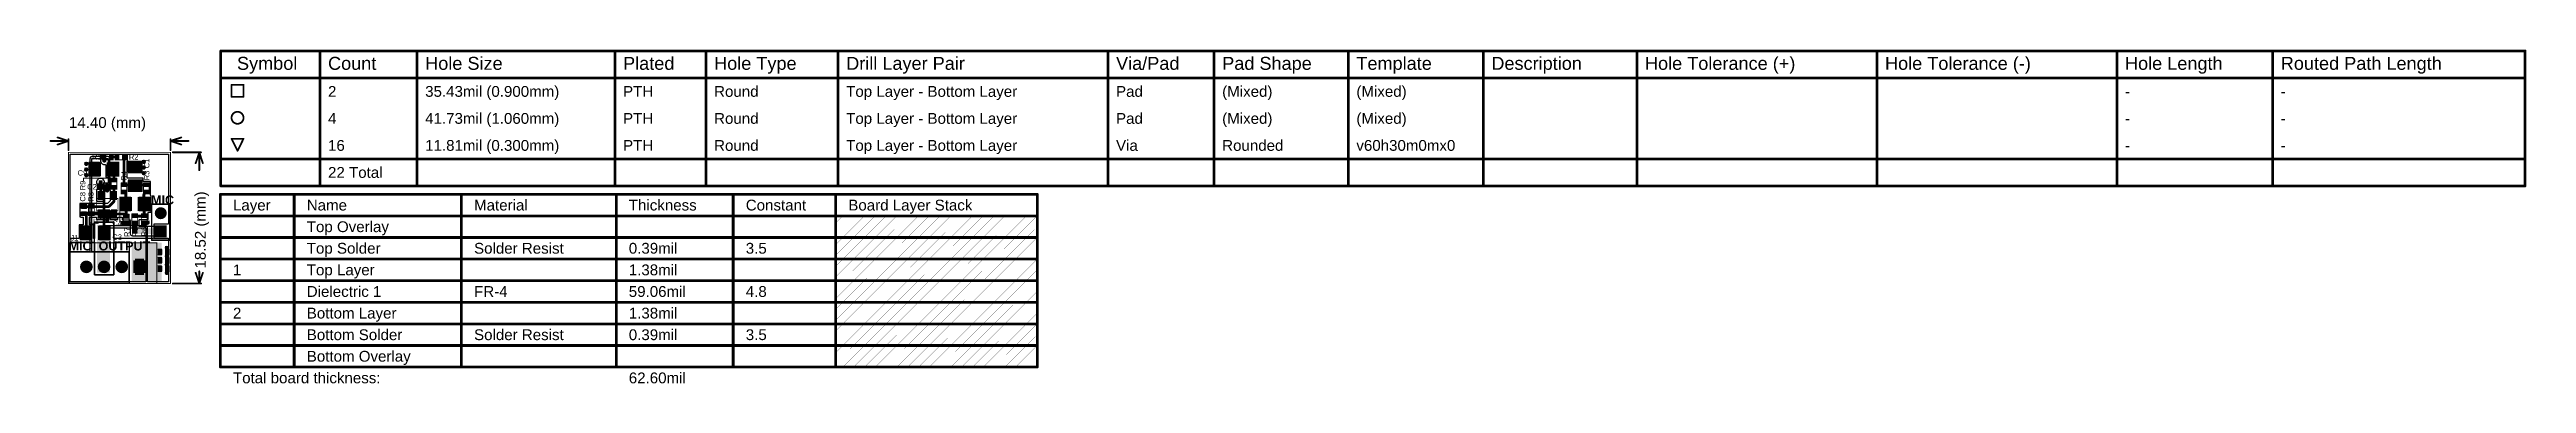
# Model space of a CAD drawing. Header units: inches. Extents: x -3 to 347, y -14 to 33.
import ezdxf

# ---------------------------------------------------------------- set-up
doc = ezdxf.new("R2010")
doc.units = ezdxf.units.IN
for name, color, linetype in [('Board_Outline', 216, 'Continuous'), ('Bottom Layer', 5, 'Continuous'), ('Bottom Solder', 6, 'Continuous'), ('Dimension', 6, 'Continuous'), ('Drill Drawing', 1, 'Continuous'), ('Fabrication_Layer', 76, 'Continuous'), ('Multi-Layer', 9, 'Continuous'), ('Pad Holes', 156, 'Continuous'), ('Top Layer', 1, 'Continuous'), ('Top Overlay', 2, 'Continuous'), ('Top Paste', 8, 'Continuous'), ('Top Solder', 216, 'Continuous'), ('Via Holes', 16, 'Continuous')]:
    doc.layers.add(name, color=color, linetype=linetype)
doc.styles.add('Arial', font='', dxfattribs={"height": 0.2})
doc.styles.add('Arial_Bold', font='', dxfattribs={"height": 0.2})
doc.styles.get('Arial').set_extended_font_data('Arial')
doc.styles.get('Arial_Bold').set_extended_font_data('Arial', bold=True)

msp = doc.modelspace()

# ---------------------------------------------------------------- texts
at = {"layer": 'Dimension', "style": 'Arial'}
msp.add_text('14.40 (mm)', height=1.524, dxfattribs=at).set_placement((0.07, 21.95))
msp.add_text('18.52 (mm)', height=1.524, rotation=90, dxfattribs=at).set_placement((19.38, 2.12))
at = {"layer": 'Drill Drawing', "style": 'Arial'}
for s, height, p in [('Symbol', 1.829, (23.79, 30.16)), ('Count', 1.829, (36.64, 30.16)), ('Hole Size', 1.829, (50.35, 30.16)), ('Plated', 1.829, (78.28, 30.16)), ('Hole Type', 1.829, (91.13, 30.16)), ('Drill Layer Pair', 1.8288, (109.77, 30.16)), ('Via/Pad', 1.829, (147.86, 30.16)), ('Pad Shape', 1.829, (162.84, 30.16)), ('Template', 1.829, (181.78, 30.16)), ('Description', 1.8288, (200.83, 30.16)), ('Hole Tolerance (+)', 1.8288, (222.51, 30.16)), ('Hole Tolerance (-)', 1.8288, (256.39, 30.16)), ('Hole Length', 1.8288, (290.26, 30.16)), ('Routed Path Length', 1.8288, (312.25, 30.16)), ('2', 1.52, (36.64, 26.35)), ('35.43mil (0.900mm)', 1.524, (50.35, 26.35)), ('PTH', 1.524, (78.28, 26.35)), ('Round', 1.524, (91.13, 26.35)), ('Top Layer - Bottom Layer', 1.524, (109.77, 26.35)), ('Pad', 1.524, (147.86, 26.35)), ('(Mixed)', 1.524, (162.84, 26.35)), ('(Mixed)', 1.524, (181.78, 26.35)), ('-', 1.52, (290.26, 26.35)), ('-', 1.52, (312.25, 26.35)), ('4', 1.52, (36.64, 22.54)), ('41.73mil (1.060mm)', 1.524, (50.35, 22.54)), ('PTH', 1.524, (78.28, 22.54)), ('Round', 1.524, (91.13, 22.54)), ('Top Layer - Bottom Layer', 1.524, (109.77, 22.54)), ('Pad', 1.524, (147.86, 22.54)), ('(Mixed)', 1.524, (162.84, 22.54)), ('(Mixed)', 1.524, (181.78, 22.54)), ('-', 1.52, (290.26, 22.54)), ('-', 1.52, (312.25, 22.54)), ('16', 1.524, (36.64, 18.73)), ('11.81mil (0.300mm)', 1.524, (50.35, 18.73)), ('PTH', 1.524, (78.28, 18.73)), ('Round', 1.524, (91.13, 18.73)), ('Top Layer - Bottom Layer', 1.524, (109.77, 18.73)), ('Via', 1.524, (147.86, 18.73)), ('Rounded', 1.524, (162.84, 18.73)), ('v60h30m0mx0', 1.524, (181.78, 18.73)), ('-', 1.52, (290.26, 18.73)), ('-', 1.52, (312.25, 18.73)), ('22 Total', 1.524, (36.64, 14.92))]:
    msp.add_text(s, height=height, dxfattribs=at).set_placement(p)
at = {"layer": 'Fabrication_Layer', "style": 'Arial'}
for s, height, p in [('Layer', 1.524, (23.22, 10.31)), ('Name', 1.524, (33.64, 10.31)), ('Material', 1.524, (57.25, 10.31)), ('Thickness', 1.524, (79.09, 10.31)), ('Constant', 1.524, (95.6, 10.31)), ('Board Layer Stack', 1.524, (110.07, 10.31)), ('Top Overlay', 1.524, (33.64, 7.26)), ('Top Solder', 1.524, (33.64, 4.22)), ('Solder Resist', 1.524, (57.25, 4.22)), ('0.39mil', 1.524, (79.09, 4.22)), ('3.5', 1.524, (95.6, 4.22)), ('1', 1.52, (23.22, 1.17)), ('Top Layer', 1.524, (33.64, 1.17)), ('1.38mil', 1.524, (79.09, 1.17)), ('2', 1.52, (23.22, -4.93)), ('Dielectric 1', 1.524, (33.64, -1.88)), ('Bottom Layer', 1.524, (33.64, -4.93)), ('FR-4', 1.524, (57.25, -1.88)), ('59.06mil', 1.524, (79.09, -1.88)), ('1.38mil', 1.524, (79.09, -4.93)), ('4.8', 1.524, (95.6, -1.88)), ('Bottom Solder', 1.524, (33.64, -7.98)), ('Solder Resist', 1.524, (57.25, -7.98)), ('0.39mil', 1.524, (79.09, -7.98)), ('3.5', 1.524, (95.6, -7.98)), ('Bottom Overlay', 1.524, (33.64, -11.02)), ('Total board thickness:', 1.524, (23.22, -14.07)), ('62.60mil', 1.524, (79.09, -14.07))]:
    msp.add_text(s, height=height, dxfattribs=at).set_placement(p)
at = {"layer": 'Top Overlay', "style": 'Arial'}
for s, p in [('R1', (3.35, 17.48)), ('R2', (8.53, 17.48)), ('C9', (1.3, 15.24)), ('C2', (2.64, 13.28)), ('U1', (2.97, 8.41)), ('C4', (6.2, 8.13)), ('J1', (0.28, 6.07)), ('C3', (6.2, 6.17))]:
    msp.add_text(s, height=0.762, dxfattribs=at).set_placement(p)
at = {"layer": 'Top Overlay'}
for s, height, rotation, style, p in [('C1', 0.762, 90, 'Arial', (11.43, 16.26)), ('R9', 0.762, 90, 'Arial', (2.39, 13.16)), ('R4', 0.762, 90, 'Arial', (8.23, 14.53)), ('R3', 0.762, 90, 'Arial', (11.43, 14.58)), ('C8', 0.762, 90, 'Arial', (2.39, 11.56)), ('R8', 0.762, 90, 'Arial', (3.56, 11.56)), ('MIC', 1.27, 360, 'Arial_Bold', (11.66, 11.16)), ('R7', 0.762, 90, 'Arial', (8.66, 6.58)), ('R5', 0.762, 90, 'Arial', (9.79, 6.62)), ('R6', 0.762, 90, 'Arial', (11.07, 6.66)), ('MIC_OUTPUT', 1.27, 360, 'Arial_Bold', (0.02, 4.67))]:
    msp.add_text(s, height=height, rotation=rotation, dxfattribs=dict(at, style=style)).set_placement(p)

# ---------------------------------------------------------------- hatches: boundary and pattern name
at = {"layer": 'Bottom Layer'}
h = msp.add_hatch(color=5, dxfattribs=at)
edge = h.paths.add_edge_path()
edge.add_arc((5.07, 17.36), 0.3, 0, 360)
h = msp.add_hatch(color=5, dxfattribs=at)
edge = h.paths.add_edge_path()
edge.add_arc((2.51, 16.89), 0.3, 0, 360)
h = msp.add_hatch(color=5, dxfattribs=at)
edge = h.paths.add_edge_path()
edge.add_arc((2.51, 16.09), 0.3, 0, 360)
h = msp.add_hatch(color=5, dxfattribs=at)
edge = h.paths.add_edge_path()
edge.add_arc((2.51, 15.29), 0.3, 0, 360)
h = msp.add_hatch(color=5, dxfattribs=at)
edge = h.paths.add_edge_path()
edge.add_arc((4.54, 14.29), 0.3, 0, 360)
h = msp.add_hatch(color=5, dxfattribs=at)
edge = h.paths.add_edge_path()
edge.add_arc((10.64, 17.17), 0.3, 0, 360)
h = msp.add_hatch(color=5, dxfattribs=at)
edge = h.paths.add_edge_path()
edge.add_arc((10.64, 16.37), 0.3, 0, 360)
h = msp.add_hatch(color=5, dxfattribs=at)
edge = h.paths.add_edge_path()
edge.add_arc((10.64, 15.57), 0.3, 0, 360)
h = msp.add_hatch(color=5, dxfattribs=at)
edge = h.paths.add_edge_path()
edge.add_arc((5.47, 13.14), 0.3, 0, 360)
h = msp.add_hatch(color=5, dxfattribs=at)
edge = h.paths.add_edge_path()
edge.add_arc((13.03, 9.93), 0.75, 0, 360)
h = msp.add_hatch(color=5, dxfattribs=at)
edge = h.paths.add_edge_path()
edge.add_arc((5.5, 9), 0.3, 0, 360)
h = msp.add_hatch(color=5, dxfattribs=at)
edge = h.paths.add_edge_path()
edge.add_arc((7.66, 8.52), 0.3, 0, 360)
h = msp.add_hatch(color=5, dxfattribs=at)
edge = h.paths.add_edge_path()
edge.add_arc((11.19, 8.6), 0.3, 0, 360)
for points in [[(12.28, 6.64), (12.28, 8.14), (13.78, 8.14), (13.78, 6.64)], [(10.83, 1.57), (9.24, 1.57), (9.24, 3.16), (10.83, 3.16)]]:
    msp.add_hatch(color=5, dxfattribs=at).paths.add_polyline_path(points)
h = msp.add_hatch(color=5, dxfattribs=at)
edge = h.paths.add_edge_path()
edge.add_arc((13.89, 5.03), 0.3, 0, 360)
h = msp.add_hatch(color=5, dxfattribs=at)
edge = h.paths.add_edge_path()
edge.add_arc((13.89, 3.85), 0.3, 0, 360)
h = msp.add_hatch(color=5, dxfattribs=at)
edge = h.paths.add_edge_path()
edge.add_arc((2.53, 2.36), 0.795, 0, 360)
h = msp.add_hatch(color=5, dxfattribs=at)
edge = h.paths.add_edge_path()
edge.add_arc((5.03, 2.36), 0.795, 0, 360)
h = msp.add_hatch(color=5, dxfattribs=at)
edge = h.paths.add_edge_path()
edge.add_arc((7.53, 2.36), 0.795, 0, 360)
h = msp.add_hatch(color=5, dxfattribs=at)
edge = h.paths.add_edge_path()
edge.add_arc((13.89, 2.67), 0.3, 0, 360)
h = msp.add_hatch(color=5, dxfattribs=at)
edge = h.paths.add_edge_path()
edge.add_arc((13.89, 1.5), 0.3, 0, 360)
at = {"layer": 'Bottom Solder'}
h = msp.add_hatch(color=6, dxfattribs=at)
edge = h.paths.add_edge_path()
edge.add_arc((13.03, 9.93), 0.852, 0, 360)
for points in [[(12.18, 6.54), (12.18, 8.24), (13.88, 8.24), (13.88, 6.54)], [(10.93, 1.47), (9.14, 1.47), (9.14, 3.26), (10.93, 3.26)]]:
    msp.add_hatch(color=6, dxfattribs=at).paths.add_polyline_path(points)
h = msp.add_hatch(color=6, dxfattribs=at)
edge = h.paths.add_edge_path()
edge.add_arc((2.53, 2.36), 0.897, 0, 360)
h = msp.add_hatch(color=6, dxfattribs=at)
edge = h.paths.add_edge_path()
edge.add_arc((5.03, 2.36), 0.897, 0, 360)
h = msp.add_hatch(color=6, dxfattribs=at)
edge = h.paths.add_edge_path()
edge.add_arc((7.53, 2.36), 0.897, 0, 360)
at = {"layer": 'Multi-Layer'}
h = msp.add_hatch(color=9, dxfattribs=at)
edge = h.paths.add_edge_path()
edge.add_arc((13.03, 9.93), 0.75, 0, 360)
for points in [[(12.28, 6.64), (12.28, 8.14), (13.78, 8.14), (13.78, 6.64)], [(10.83, 1.57), (9.24, 1.57), (9.24, 3.16), (10.83, 3.16)]]:
    msp.add_hatch(color=9, dxfattribs=at).paths.add_polyline_path(points)
h = msp.add_hatch(color=9, dxfattribs=at)
edge = h.paths.add_edge_path()
edge.add_arc((2.53, 2.36), 0.795, 0, 360)
h = msp.add_hatch(color=9, dxfattribs=at)
edge = h.paths.add_edge_path()
edge.add_arc((5.03, 2.36), 0.795, 0, 360)
h = msp.add_hatch(color=9, dxfattribs=at)
edge = h.paths.add_edge_path()
edge.add_arc((7.53, 2.36), 0.795, 0, 360)
at = {"layer": 'Pad Holes'}
h = msp.add_hatch(color=7, dxfattribs=at)
edge = h.paths.add_edge_path()
edge.add_arc((13.03, 9.93), 0.45, 0, 360)
h = msp.add_hatch(color=7, dxfattribs=at)
edge = h.paths.add_edge_path()
edge.add_arc((13.03, 7.39), 0.45, 0, 360)
h = msp.add_hatch(color=7, dxfattribs=at)
edge = h.paths.add_edge_path()
edge.add_arc((2.53, 2.36), 0.53, 0, 360)
h = msp.add_hatch(color=7, dxfattribs=at)
edge = h.paths.add_edge_path()
edge.add_arc((5.03, 2.36), 0.53, 0, 360)
h = msp.add_hatch(color=7, dxfattribs=at)
edge = h.paths.add_edge_path()
edge.add_arc((7.53, 2.36), 0.53, 0, 360)
h = msp.add_hatch(color=7, dxfattribs=at)
edge = h.paths.add_edge_path()
edge.add_arc((10.03, 2.36), 0.53, 0, 360)
at = {"layer": 'Top Layer'}
h = msp.add_hatch(color=1, dxfattribs=at)
edge = h.paths.add_edge_path()
edge.add_arc((5.07, 17.36), 0.3, 0, 360)
for points in [[(4.84, 17.54), (4.84, 18.17), (5.3, 18.17), (5.3, 17.54)], [(5.78, 17.54), (5.78, 18.17), (6.24, 18.17), (6.24, 17.54)], [(6.67, 17.54), (6.67, 18.17), (7.12, 18.17), (7.12, 17.54)], [(7.61, 17.54), (7.61, 18.17), (8.06, 18.17), (8.06, 17.54)], [(4.5, 15.24), (2.97, 15.24), (2.97, 17.02), (4.5, 17.02)], [(7.04, 15.24), (5.51, 15.24), (5.51, 17.02), (7.04, 17.02)], [(6.11, 14.78), (6.74, 14.78), (6.74, 14.33), (6.11, 14.33)], [(8.17, 13.67), (7.53, 13.67), (7.53, 14.12), (8.17, 14.12)], [(10.31, 17.17), (10.31, 15.65), (8.53, 15.65), (8.53, 17.17)], [(10.31, 14.63), (10.31, 13.11), (8.53, 13.11), (8.53, 14.63)], [(11.32, 13.67), (10.68, 13.67), (10.68, 14.12), (11.32, 14.12)], [(1.87, 11.06), (2.5, 11.06), (2.5, 10.6), (1.87, 10.6)], [(2.93, 11.06), (3.57, 11.06), (3.57, 10.6), (2.93, 10.6)], [(4.24, 11.88), (4.24, 12.98), (4.84, 12.98), (4.84, 11.88)], [(4.76, 13.98), (4.76, 13.35), (4.31, 13.35), (4.31, 13.98)], [(5.7, 13.98), (5.7, 13.35), (5.25, 13.35), (5.25, 13.98)], [(6.11, 13.84), (6.74, 13.84), (6.74, 13.39), (6.11, 13.39)], [(6.14, 11.88), (6.14, 12.98), (6.74, 12.98), (6.74, 11.88)], [(7.34, 12.12), (8.86, 12.12), (8.86, 10.34), (7.34, 10.34)], [(8.17, 12.73), (7.53, 12.73), (7.53, 13.18), (8.17, 13.18)], [(9.88, 12.12), (11.4, 12.12), (11.4, 10.34), (9.88, 10.34)], [(11.32, 12.73), (10.68, 12.73), (10.68, 13.18), (11.32, 13.18)], [(3.28, 6.27), (1.75, 6.27), (1.75, 8.05), (3.28, 8.05)], [(1.85, 9.63), (4.8, 9.63), (4.8, 10.13), (1.85, 10.13)], [(1.87, 10.12), (2.5, 10.12), (2.5, 9.66), (1.87, 9.66)], [(2.93, 10.12), (3.57, 10.12), (3.57, 9.66), (2.93, 9.66)], [(4.04, 1.52), (5.89, 1.52), (5.89, 8.25), (4.04, 8.25)], [(4.24, 9.28), (4.24, 10.38), (4.84, 10.38), (4.84, 9.28)], [(5.82, 6.27), (4.29, 6.27), (4.29, 8.05), (5.82, 8.05)], [(5.19, 9.28), (5.19, 10.38), (5.79, 10.38), (5.79, 9.28)], [(6.14, 9.28), (6.14, 10.38), (6.74, 10.38), (6.74, 9.28)], [(8.47, 9.23), (7.84, 9.23), (7.84, 9.69), (8.47, 9.69)], [(8.47, 8.29), (7.84, 8.29), (7.84, 8.75), (8.47, 8.75)], [(8.99, 7.04), (9.73, 7.04), (9.73, 8.81), (8.99, 8.81)], [(9.02, 7.01), (13.77, 7.01), (13.77, 7.8), (9.02, 7.8)], [(9.68, 9.28), (9.04, 9.28), (9.04, 9.74), (9.68, 9.74)], [(9.68, 8.34), (9.04, 8.34), (9.04, 8.8), (9.68, 8.8)], [(11.01, 9.31), (10.38, 9.31), (10.38, 9.77), (11.01, 9.77)], [(11.01, 8.37), (10.38, 8.37), (10.38, 8.83), (11.01, 8.83)], [(12.28, 6.64), (12.28, 8.14), (13.78, 8.14), (13.78, 6.64)], [(12.34, 6.63), (13.77, 6.63), (13.77, 8.08), (12.34, 8.08)], [(8.92, 0.28), (13.18, 0.28), (13.18, 5.79), (8.92, 5.79)], [(13.18, 4.76), (13.18, 4.13), (12.73, 4.13), (12.73, 4.76)], [(13.18, 3.58), (13.18, 2.95), (12.73, 2.95), (12.73, 3.58)], [(14.12, 4.76), (14.12, 4.13), (13.67, 4.13), (13.67, 4.76)], [(14.12, 3.58), (14.12, 2.95), (13.67, 2.95), (13.67, 3.58)], [(10.83, 1.57), (9.24, 1.57), (9.24, 3.16), (10.83, 3.16)], [(13.18, 2.4), (13.18, 1.77), (12.73, 1.77), (12.73, 2.4)], [(14.12, 2.4), (14.12, 1.77), (13.67, 1.77), (13.67, 2.4)]]:
    msp.add_hatch(color=1, dxfattribs=at).paths.add_polyline_path(points)
h = msp.add_hatch(color=1, dxfattribs=at)
edge = h.paths.add_edge_path()
edge.add_arc((2.51, 16.89), 0.3, 0, 360)
h = msp.add_hatch(color=1, dxfattribs=at)
edge = h.paths.add_edge_path()
edge.add_arc((2.51, 16.09), 0.3, 0, 360)
h = msp.add_hatch(color=1, dxfattribs=at)
edge = h.paths.add_edge_path()
edge.add_arc((2.51, 15.29), 0.3, 0, 360)
h = msp.add_hatch(color=1, dxfattribs=at)
edge = h.paths.add_edge_path()
edge.add_arc((4.54, 14.29), 0.3, 0, 360)
h = msp.add_hatch(color=1, dxfattribs=at)
edge = h.paths.add_edge_path()
edge.add_arc((10.64, 17.17), 0.3, 0, 360)
h = msp.add_hatch(color=1, dxfattribs=at)
edge = h.paths.add_edge_path()
edge.add_arc((10.64, 16.37), 0.3, 0, 360)
h = msp.add_hatch(color=1, dxfattribs=at)
edge = h.paths.add_edge_path()
edge.add_arc((10.64, 15.57), 0.3, 0, 360)
h = msp.add_hatch(color=1, dxfattribs=at)
edge = h.paths.add_edge_path()
edge.add_arc((5.47, 13.14), 0.3, 0, 360)
h = msp.add_hatch(color=1, dxfattribs=at)
edge = h.paths.add_edge_path()
edge.add_arc((13.03, 9.93), 0.75, 0, 360)
h = msp.add_hatch(color=1, dxfattribs=at)
edge = h.paths.add_edge_path()
edge.add_arc((5.5, 9), 0.3, 0, 360)
h = msp.add_hatch(color=1, dxfattribs=at)
edge = h.paths.add_edge_path()
edge.add_arc((7.66, 8.52), 0.3, 0, 360)
h = msp.add_hatch(color=1, dxfattribs=at)
edge = h.paths.add_edge_path()
edge.add_arc((11.19, 8.6), 0.3, 0, 360)
h = msp.add_hatch(color=1, dxfattribs=at)
edge = h.paths.add_edge_path()
edge.add_arc((13.89, 5.03), 0.3, 0, 360)
h = msp.add_hatch(color=1, dxfattribs=at)
edge = h.paths.add_edge_path()
edge.add_arc((13.89, 3.85), 0.3, 0, 360)
h = msp.add_hatch(color=1, dxfattribs=at)
edge = h.paths.add_edge_path()
edge.add_arc((2.53, 2.36), 0.795, 0, 360)
h = msp.add_hatch(color=1, dxfattribs=at)
edge = h.paths.add_edge_path()
edge.add_arc((5.03, 2.36), 0.795, 0, 360)
h = msp.add_hatch(color=1, dxfattribs=at)
edge = h.paths.add_edge_path()
edge.add_arc((7.53, 2.36), 0.795, 0, 360)
h = msp.add_hatch(color=1, dxfattribs=at)
edge = h.paths.add_edge_path()
edge.add_arc((13.89, 2.67), 0.3, 0, 360)
h = msp.add_hatch(color=1, dxfattribs=at)
edge = h.paths.add_edge_path()
edge.add_arc((13.89, 1.5), 0.3, 0, 360)
at = {"layer": 'Top Overlay'}
for points in [[(10.67, 3.53), (9.4, 3.53), (9.4, 3.25), (10.67, 3.25)], [(10.67, 1.47), (9.4, 1.47), (9.4, 1.19), (10.67, 1.19)]]:
    msp.add_hatch(color=2, dxfattribs=at).paths.add_polyline_path(points)
at = {"layer": 'Top Paste'}
for points in [[(4.84, 17.54), (4.84, 18.17), (5.3, 18.17), (5.3, 17.54)], [(5.78, 17.54), (5.78, 18.17), (6.24, 18.17), (6.24, 17.54)], [(6.67, 17.54), (6.67, 18.17), (7.12, 18.17), (7.12, 17.54)], [(7.61, 17.54), (7.61, 18.17), (8.06, 18.17), (8.06, 17.54)], [(4.5, 15.24), (2.97, 15.24), (2.97, 17.02), (4.5, 17.02)], [(7.04, 15.24), (5.51, 15.24), (5.51, 17.02), (7.04, 17.02)], [(6.11, 14.78), (6.74, 14.78), (6.74, 14.33), (6.11, 14.33)], [(8.17, 13.67), (7.53, 13.67), (7.53, 14.12), (8.17, 14.12)], [(10.31, 17.17), (10.31, 15.65), (8.53, 15.65), (8.53, 17.17)], [(10.31, 14.63), (10.31, 13.11), (8.53, 13.11), (8.53, 14.63)], [(11.32, 13.67), (10.68, 13.67), (10.68, 14.12), (11.32, 14.12)], [(1.87, 11.06), (2.5, 11.06), (2.5, 10.6), (1.87, 10.6)], [(2.93, 11.06), (3.57, 11.06), (3.57, 10.6), (2.93, 10.6)], [(4.24, 11.88), (4.24, 12.98), (4.84, 12.98), (4.84, 11.88)], [(4.76, 13.98), (4.76, 13.35), (4.31, 13.35), (4.31, 13.98)], [(5.7, 13.98), (5.7, 13.35), (5.25, 13.35), (5.25, 13.98)], [(6.11, 13.84), (6.74, 13.84), (6.74, 13.39), (6.11, 13.39)], [(6.14, 11.88), (6.14, 12.98), (6.74, 12.98), (6.74, 11.88)], [(7.34, 12.12), (8.86, 12.12), (8.86, 10.34), (7.34, 10.34)], [(8.17, 12.73), (7.53, 12.73), (7.53, 13.18), (8.17, 13.18)], [(9.88, 12.12), (11.4, 12.12), (11.4, 10.34), (9.88, 10.34)], [(11.32, 12.73), (10.68, 12.73), (10.68, 13.18), (11.32, 13.18)], [(3.28, 6.27), (1.75, 6.27), (1.75, 8.05), (3.28, 8.05)], [(1.87, 10.12), (2.5, 10.12), (2.5, 9.66), (1.87, 9.66)], [(2.93, 10.12), (3.57, 10.12), (3.57, 9.66), (2.93, 9.66)], [(4.24, 9.28), (4.24, 10.38), (4.84, 10.38), (4.84, 9.28)], [(5.82, 6.27), (4.29, 6.27), (4.29, 8.05), (5.82, 8.05)], [(5.19, 9.28), (5.19, 10.38), (5.79, 10.38), (5.79, 9.28)], [(6.14, 9.28), (6.14, 10.38), (6.74, 10.38), (6.74, 9.28)], [(8.47, 9.23), (7.84, 9.23), (7.84, 9.69), (8.47, 9.69)], [(8.47, 8.29), (7.84, 8.29), (7.84, 8.75), (8.47, 8.75)], [(9.68, 9.28), (9.04, 9.28), (9.04, 9.74), (9.68, 9.74)], [(9.68, 8.34), (9.04, 8.34), (9.04, 8.8), (9.68, 8.8)], [(11.01, 9.31), (10.38, 9.31), (10.38, 9.77), (11.01, 9.77)], [(11.01, 8.37), (10.38, 8.37), (10.38, 8.83), (11.01, 8.83)], [(13.18, 4.76), (13.18, 4.13), (12.73, 4.13), (12.73, 4.76)], [(13.18, 3.58), (13.18, 2.95), (12.73, 2.95), (12.73, 3.58)], [(14.12, 4.76), (14.12, 4.13), (13.67, 4.13), (13.67, 4.76)], [(14.12, 3.58), (14.12, 2.95), (13.67, 2.95), (13.67, 3.58)], [(13.18, 2.4), (13.18, 1.77), (12.73, 1.77), (12.73, 2.4)], [(14.12, 2.4), (14.12, 1.77), (13.67, 1.77), (13.67, 2.4)]]:
    msp.add_hatch(color=8, dxfattribs=at).paths.add_polyline_path(points)
at = {"layer": 'Top Solder'}
for points in [[(4.78, 17.48), (4.78, 18.23), (5.35, 18.23), (5.35, 17.48)], [(5.72, 17.48), (5.72, 18.23), (6.29, 18.23), (6.29, 17.48)], [(6.61, 17.48), (6.61, 18.23), (7.18, 18.23), (7.18, 17.48)], [(7.55, 17.48), (7.55, 18.23), (8.12, 18.23), (8.12, 17.48)], [(4.6, 15.14), (2.87, 15.14), (2.87, 17.12), (4.6, 17.12)], [(4.82, 14.04), (4.82, 13.29), (4.25, 13.29), (4.25, 14.04)], [(5.76, 14.04), (5.76, 13.29), (5.19, 13.29), (5.19, 14.04)], [(7.14, 15.14), (5.41, 15.14), (5.41, 17.12), (7.14, 17.12)], [(6.05, 14.84), (6.8, 14.84), (6.8, 14.27), (6.05, 14.27)], [(8.22, 13.61), (7.48, 13.61), (7.48, 14.18), (8.22, 14.18)], [(10.41, 17.27), (10.41, 15.54), (8.43, 15.54), (8.43, 17.27)], [(10.41, 14.73), (10.41, 13), (8.43, 13), (8.43, 14.73)], [(11.37, 13.61), (10.63, 13.61), (10.63, 14.18), (11.37, 14.18)], [(1.81, 11.12), (2.56, 11.12), (2.56, 10.54), (1.81, 10.54)], [(2.88, 11.12), (3.62, 11.12), (3.62, 10.55), (2.88, 10.55)], [(4.13, 11.77), (4.13, 13.08), (4.94, 13.08), (4.94, 11.77)], [(6.03, 11.77), (6.03, 13.08), (6.84, 13.08), (6.84, 11.77)], [(6.05, 13.9), (6.8, 13.9), (6.8, 13.33), (6.05, 13.33)], [(7.24, 12.22), (8.97, 12.22), (8.97, 10.24), (7.24, 10.24)], [(8.22, 12.67), (7.48, 12.67), (7.48, 13.24), (8.22, 13.24)], [(9.78, 12.22), (11.51, 12.22), (11.51, 10.24), (9.78, 10.24)], [(11.37, 12.67), (10.63, 12.67), (10.63, 13.24), (11.37, 13.24)], [(3.38, 6.17), (1.65, 6.17), (1.65, 8.15), (3.38, 8.15)], [(1.81, 10.18), (2.56, 10.18), (2.56, 9.6), (1.81, 9.6)], [(2.88, 10.18), (3.62, 10.18), (3.62, 9.61), (2.88, 9.61)], [(4.13, 9.17), (4.13, 10.48), (4.94, 10.48), (4.94, 9.17)], [(5.92, 6.17), (4.19, 6.17), (4.19, 8.15), (5.92, 8.15)], [(5.08, 9.17), (5.08, 10.48), (5.89, 10.48), (5.89, 9.17)], [(6.03, 9.17), (6.03, 10.48), (6.84, 10.48), (6.84, 9.17)], [(8.53, 9.18), (7.78, 9.18), (7.78, 9.75), (8.53, 9.75)], [(8.53, 8.24), (7.78, 8.24), (7.78, 8.81), (8.53, 8.81)], [(9.73, 9.23), (8.99, 9.23), (8.99, 9.8), (9.73, 9.8)], [(9.73, 8.29), (8.99, 8.29), (8.99, 8.86), (9.73, 8.86)], [(11.07, 9.25), (10.32, 9.25), (10.32, 9.82), (11.07, 9.82)], [(11.07, 8.31), (10.32, 8.31), (10.32, 8.88), (11.07, 8.88)], [(12.18, 6.54), (12.18, 8.24), (13.88, 8.24), (13.88, 6.54)], [(13.24, 4.82), (13.24, 4.07), (12.67, 4.07), (12.67, 4.82)], [(13.24, 3.64), (13.24, 2.89), (12.67, 2.89), (12.67, 3.64)], [(14.18, 4.82), (14.18, 4.07), (13.61, 4.07), (13.61, 4.82)], [(14.18, 3.64), (14.18, 2.89), (13.61, 2.89), (13.61, 3.64)], [(10.93, 1.47), (9.14, 1.47), (9.14, 3.26), (10.93, 3.26)], [(13.24, 2.46), (13.24, 1.71), (12.67, 1.71), (12.67, 2.46)], [(14.18, 2.46), (14.18, 1.71), (13.61, 1.71), (13.61, 2.46)]]:
    msp.add_hatch(color=216, dxfattribs=at).paths.add_polyline_path(points)
h = msp.add_hatch(color=216, dxfattribs=at)
edge = h.paths.add_edge_path()
edge.add_arc((13.03, 9.93), 0.852, 0, 360)
h = msp.add_hatch(color=216, dxfattribs=at)
edge = h.paths.add_edge_path()
edge.add_arc((2.53, 2.36), 0.897, 0, 360)
h = msp.add_hatch(color=216, dxfattribs=at)
edge = h.paths.add_edge_path()
edge.add_arc((5.03, 2.36), 0.897, 0, 360)
h = msp.add_hatch(color=216, dxfattribs=at)
edge = h.paths.add_edge_path()
edge.add_arc((7.53, 2.36), 0.897, 0, 360)
at = {"layer": 'Via Holes'}
h = msp.add_hatch(color=7, dxfattribs=at)
edge = h.paths.add_edge_path()
edge.add_arc((5.07, 17.36), 0.15, 0, 360)
h = msp.add_hatch(color=7, dxfattribs=at)
edge = h.paths.add_edge_path()
edge.add_arc((2.51, 16.89), 0.15, 0, 360)
h = msp.add_hatch(color=7, dxfattribs=at)
edge = h.paths.add_edge_path()
edge.add_arc((2.51, 16.09), 0.15, 0, 360)
h = msp.add_hatch(color=7, dxfattribs=at)
edge = h.paths.add_edge_path()
edge.add_arc((2.51, 15.29), 0.15, 0, 360)
h = msp.add_hatch(color=7, dxfattribs=at)
edge = h.paths.add_edge_path()
edge.add_arc((4.54, 14.29), 0.15, 0, 360)
h = msp.add_hatch(color=7, dxfattribs=at)
edge = h.paths.add_edge_path()
edge.add_arc((10.64, 17.17), 0.15, 0, 360)
h = msp.add_hatch(color=7, dxfattribs=at)
edge = h.paths.add_edge_path()
edge.add_arc((10.64, 16.37), 0.15, 0, 360)
h = msp.add_hatch(color=7, dxfattribs=at)
edge = h.paths.add_edge_path()
edge.add_arc((10.64, 15.57), 0.15, 0, 360)
h = msp.add_hatch(color=7, dxfattribs=at)
edge = h.paths.add_edge_path()
edge.add_arc((5.47, 13.14), 0.15, 0, 360)
h = msp.add_hatch(color=7, dxfattribs=at)
edge = h.paths.add_edge_path()
edge.add_arc((5.5, 9), 0.15, 0, 360)
h = msp.add_hatch(color=7, dxfattribs=at)
edge = h.paths.add_edge_path()
edge.add_arc((7.66, 8.52), 0.15, 0, 360)
h = msp.add_hatch(color=7, dxfattribs=at)
edge = h.paths.add_edge_path()
edge.add_arc((11.19, 8.6), 0.15, 0, 360)
h = msp.add_hatch(color=7, dxfattribs=at)
edge = h.paths.add_edge_path()
edge.add_arc((13.89, 5.03), 0.15, 0, 360)
h = msp.add_hatch(color=7, dxfattribs=at)
edge = h.paths.add_edge_path()
edge.add_arc((13.89, 3.85), 0.15, 0, 360)
h = msp.add_hatch(color=7, dxfattribs=at)
edge = h.paths.add_edge_path()
edge.add_arc((13.89, 2.67), 0.15, 0, 360)
h = msp.add_hatch(color=7, dxfattribs=at)
edge = h.paths.add_edge_path()
edge.add_arc((13.89, 1.5), 0.15, 0, 360)

# ---------------------------------------------------------------- linework, layer by layer
at = {"layer": 'Board_Outline'}
for points in [[(0, 18.52, 0.127, 0.127, 0), (14.4, 18.52, 0.127, 0.127, 0)], [(0, 0, 0.127, 0.127, 0), (0, 18.52, 0.127, 0.127, 0)], [(14.4, 0, 0.127, 0.127, 0), (14.4, 18.52, 0.127, 0.127, 0)], [(0, 0, 0.127, 0.127, 0), (14.4, 0, 0.127, 0.127, 0)]]:
    msp.add_lwpolyline(points, format="xyseb", dxfattribs=at)
for points in [[(-0.03, 18.52, 0.0635, 0.0635, 1), (0.03, 18.52, 0.0635, 0.0635, 1)], [(-0.03, 18.52, 0.0635, 0.0635, 1), (0.03, 18.52, 0.0635, 0.0635, 1)], [(14.37, 18.52, 0.0635, 0.0635, 1), (14.43, 18.52, 0.0635, 0.0635, 1)], [(14.37, 18.52, 0.0635, 0.0635, 1), (14.43, 18.52, 0.0635, 0.0635, 1)], [(-0.03, 0, 0.0635, 0.0635, 1), (0.03, 0, 0.0635, 0.0635, 1)], [(-0.03, 0, 0.0635, 0.0635, 1), (0.03, 0, 0.0635, 0.0635, 1)], [(14.37, 0, 0.0635, 0.0635, 1), (14.43, 0, 0.0635, 0.0635, 1)], [(14.37, 0, 0.0635, 0.0635, 1), (14.43, 0, 0.0635, 0.0635, 1)]]:
    msp.add_lwpolyline(points, format="xyseb", close=True, dxfattribs=at)
at = {"layer": 'Bottom Layer'}
for p, q in [((0.26, 4.5), (0.26, 18.26)), ((0.26, 18.26), (14.14, 18.26)), ((3.05, 17.65), (3.04, 17.63)), ((3.04, 17.63), (3.04, 4.5)), ((3.06, 17.72), (3.05, 17.7)), ((3.05, 17.7), (3.05, 17.68)), ((3.05, 17.68), (3.05, 17.65)), ((3.09, 17.79), (3.06, 17.73)), ((3.06, 17.73), (3.06, 17.73)), ((3.06, 17.73), (3.06, 17.72)), ((3.16, 17.86), (3.09, 17.79)), ((3.23, 17.89), (3.16, 17.86)), ((3.26, 17.9), (3.23, 17.89)), ((3.23, 17.89), (3.23, 17.89)), ((3.23, 17.89), (3.23, 17.89)), ((3.28, 17.91), (3.26, 17.9)), ((3.3, 17.91), (3.28, 17.91)), ((3.33, 17.91), (3.3, 17.91)), ((3.3, 17.63), (3.31, 17.65)), ((3.3, 4.5), (3.3, 17.63)), ((3.31, 17.65), (3.33, 17.65)), ((5.56, 17.91), (3.33, 17.91)), ((3.33, 17.65), (5.56, 17.65)), ((5.59, 17.91), (5.56, 17.91)), ((5.56, 17.65), (5.58, 17.65)), ((5.58, 17.65), (5.59, 17.63)), ((5.61, 17.91), (5.59, 17.91)), ((5.59, 17.63), (5.59, 14.2)), ((5.63, 17.9), (5.61, 17.91)), ((5.66, 17.89), (5.63, 17.9)), ((5.73, 17.86), (5.66, 17.89)), ((5.66, 17.89), (5.66, 17.89)), ((5.66, 17.89), (5.66, 17.89)), ((5.8, 17.79), (5.73, 17.86)), ((5.83, 17.73), (5.8, 17.79)), ((5.83, 17.72), (5.83, 17.73)), ((5.83, 17.73), (5.83, 17.73)), ((5.84, 17.7), (5.83, 17.72)), ((5.84, 17.68), (5.84, 17.7)), ((5.84, 17.65), (5.84, 17.68)), ((5.85, 17.63), (5.84, 17.65)), ((5.85, 14.2), (5.85, 17.63)), ((14.14, 18.26), (14.14, 8.44)), ((5.56, 14.17), (4.9, 14.17)), ((4.9, 14.17), (4.9, 13.91)), ((5.58, 14.18), (5.56, 14.17)), ((5.59, 14.2), (5.58, 14.18)), ((5.73, 13.96), (5.8, 14.03)), ((5.8, 14.03), (5.83, 14.1)), ((5.83, 14.1), (5.84, 14.13)), ((5.83, 14.1), (5.83, 14.1)), ((5.83, 14.1), (5.83, 14.1)), ((5.84, 14.17), (5.85, 14.2)), ((5.84, 14.15), (5.84, 14.17)), ((5.84, 14.13), (5.84, 14.15)), ((4.9, 13.91), (4.9, 8.13)), ((5.16, 8.13), (5.16, 13.91)), ((5.16, 13.91), (5.56, 13.91)), ((5.56, 13.91), (5.59, 13.92)), ((5.59, 13.92), (5.61, 13.92)), ((5.61, 13.92), (5.63, 13.92)), ((5.63, 13.92), (5.66, 13.93)), ((5.66, 13.94), (5.73, 13.96)), ((5.66, 13.93), (5.66, 13.94)), ((5.66, 13.93), (5.66, 13.93)), ((4.9, 8.13), (4.9, 7.87)), ((4.9, 7.87), (10.92, 7.87)), ((10.92, 8.13), (5.16, 8.13)), ((11.02, 8.11), (10.92, 8.13)), ((10.92, 7.87), (10.92, 0.26)), ((11.11, 8.06), (11.02, 8.11)), ((11.16, 7.97), (11.11, 8.06)), ((11.18, 7.87), (11.16, 7.97)), ((11.18, 0.26), (11.18, 7.87)), ((14.02, 8.4), (12.03, 8.4)), ((12.03, 8.4), (12.03, 6.39)), ((14.03, 8.4), (14.02, 8.4)), ((14.14, 8.44), (14.03, 8.4)), ((0.08, 0), (0.08, 4.5)), ((0.08, 4.5), (8.59, 4.5)), ((3.04, 4.5), (0.26, 4.5)), ((8.59, 4.5), (3.3, 4.5)), ((8.59, 4.5), (8.59, 0)), ((8.59, 0.26), (8.59, 4.5)), ((12.03, 6.39), (14.02, 6.39)), ((14.02, 6.39), (14.03, 6.39)), ((14.03, 6.39), (14.14, 6.34)), ((14.14, 6.34), (14.14, 0.26)), ((8.59, 0), (0.08, 0)), ((10.92, 0.26), (8.59, 0.26)), ((14.14, 0.26), (11.18, 0.26))]:
    msp.add_line(p, q, dxfattribs=at)
at = {"layer": 'Dimension'}
for points in [[(-2.54, 20.12, 0.254, 0.254, 0), (0, 20.12, 0.254, 0.254, 0)], [(-1.52, 20.62, 0.254, 0.254, 0), (0, 20.12, 0.254, 0.254, 0)], [(-1.52, 19.61, 0.254, 0.254, 0), (0, 20.12, 0.254, 0.254, 0)], [(0, 18.83, 0.254, 0.254, 0), (0, 20.37, 0.254, 0.254, 0)], [(14.4, 20.12, 0.254, 0.254, 0), (15.93, 20.62, 0.254, 0.254, 0)], [(14.4, 18.83, 0.254, 0.254, 0), (14.4, 20.37, 0.254, 0.254, 0)], [(14.4, 20.12, 0.254, 0.254, 0), (16.94, 20.12, 0.254, 0.254, 0)], [(14.4, 20.12, 0.254, 0.254, 0), (15.93, 19.61, 0.254, 0.254, 0)], [(14.72, 18.52, 0.254, 0.254, 0), (18.72, 18.52, 0.254, 0.254, 0)], [(17.96, 16.99, 0.254, 0.254, 0), (18.47, 18.52, 0.254, 0.254, 0)], [(18.47, 15.99, 0.254, 0.254, 0), (18.47, 18.52, 0.254, 0.254, 0)], [(18.47, 18.52, 0.254, 0.254, 0), (18.97, 16.99, 0.254, 0.254, 0)], [(14.72, 0, 0.254, 0.254, 0), (18.72, 0, 0.254, 0.254, 0)], [(17.96, 1.52, 0.254, 0.254, 0), (18.47, 0, 0.254, 0.254, 0)], [(18.47, 0, 0.254, 0.254, 0), (18.47, 1.72, 0.254, 0.254, 0)], [(18.47, 0, 0.254, 0.254, 0), (18.97, 1.52, 0.254, 0.254, 0)]]:
    msp.add_lwpolyline(points, format="xyseb", dxfattribs=at)
for points in [[(-2.6, 20.12, 0.127, 0.127, 1), (-2.48, 20.12, 0.127, 0.127, 1)], [(-1.59, 20.62, 0.127, 0.127, 1), (-1.46, 20.62, 0.127, 0.127, 1)], [(-1.59, 19.61, 0.127, 0.127, 1), (-1.46, 19.61, 0.127, 0.127, 1)], [(-0.06, 20.37, 0.127, 0.127, 1), (0.06, 20.37, 0.127, 0.127, 1)], [(-0.06, 20.12, 0.127, 0.127, 1), (0.06, 20.12, 0.127, 0.127, 1)], [(-0.06, 20.12, 0.127, 0.127, 1), (0.06, 20.12, 0.127, 0.127, 1)], [(-0.06, 20.12, 0.127, 0.127, 1), (0.06, 20.12, 0.127, 0.127, 1)], [(-0.06, 18.83, 0.127, 0.127, 1), (0.06, 18.83, 0.127, 0.127, 1)], [(14.34, 20.37, 0.127, 0.127, 1), (14.47, 20.37, 0.127, 0.127, 1)], [(14.34, 20.12, 0.127, 0.127, 1), (14.47, 20.12, 0.127, 0.127, 1)], [(14.34, 20.12, 0.127, 0.127, 1), (14.47, 20.12, 0.127, 0.127, 1)], [(14.34, 20.12, 0.127, 0.127, 1), (14.47, 20.12, 0.127, 0.127, 1)], [(14.34, 18.83, 0.127, 0.127, 1), (14.47, 18.83, 0.127, 0.127, 1)], [(14.66, 18.52, 0.127, 0.127, 1), (14.78, 18.52, 0.127, 0.127, 1)], [(15.86, 20.62, 0.127, 0.127, 1), (15.99, 20.62, 0.127, 0.127, 1)], [(15.86, 19.61, 0.127, 0.127, 1), (15.99, 19.61, 0.127, 0.127, 1)], [(16.88, 20.12, 0.127, 0.127, 1), (17.01, 20.12, 0.127, 0.127, 1)], [(18.4, 18.52, 0.127, 0.127, 1), (18.53, 18.52, 0.127, 0.127, 1)], [(18.4, 18.52, 0.127, 0.127, 1), (18.53, 18.52, 0.127, 0.127, 1)], [(18.4, 18.52, 0.127, 0.127, 1), (18.53, 18.52, 0.127, 0.127, 1)], [(18.66, 18.52, 0.127, 0.127, 1), (18.78, 18.52, 0.127, 0.127, 1)], [(17.89, 16.99, 0.127, 0.127, 1), (18.02, 16.99, 0.127, 0.127, 1)], [(18.4, 15.99, 0.127, 0.127, 1), (18.53, 15.99, 0.127, 0.127, 1)], [(18.91, 16.99, 0.127, 0.127, 1), (19.04, 16.99, 0.127, 0.127, 1)], [(14.66, 0, 0.127, 0.127, 1), (14.78, 0, 0.127, 0.127, 1)], [(17.89, 1.52, 0.127, 0.127, 1), (18.02, 1.52, 0.127, 0.127, 1)], [(18.4, 1.72, 0.127, 0.127, 1), (18.53, 1.72, 0.127, 0.127, 1)], [(18.4, 0, 0.127, 0.127, 1), (18.53, 0, 0.127, 0.127, 1)], [(18.4, 0, 0.127, 0.127, 1), (18.53, 0, 0.127, 0.127, 1)], [(18.4, 0, 0.127, 0.127, 1), (18.53, 0, 0.127, 0.127, 1)], [(18.66, 0, 0.127, 0.127, 1), (18.78, 0, 0.127, 0.127, 1)], [(18.91, 1.52, 0.127, 0.127, 1), (19.04, 1.52, 0.127, 0.127, 1)]]:
    msp.add_lwpolyline(points, format="xyseb", close=True, dxfattribs=at)
at = {"layer": 'Drill Drawing'}
for points in [[(21.5, 32.83, 0.381, 0.381, 0), (346.73, 32.83, 0.381, 0.381, 0)], [(21.5, 13.78, 0.381, 0.381, 0), (21.5, 32.83, 0.381, 0.381, 0)], [(35.49, 13.78, 0.381, 0.381, 0), (35.49, 32.83, 0.381, 0.381, 0)], [(49.21, 13.78, 0.381, 0.381, 0), (49.21, 32.83, 0.381, 0.381, 0)], [(77.14, 13.78, 0.381, 0.381, 0), (77.14, 32.83, 0.381, 0.381, 0)], [(89.99, 13.78, 0.381, 0.381, 0), (89.99, 32.83, 0.381, 0.381, 0)], [(108.63, 13.78, 0.381, 0.381, 0), (108.63, 32.83, 0.381, 0.381, 0)], [(146.71, 13.78, 0.381, 0.381, 0), (146.71, 32.83, 0.381, 0.381, 0)], [(161.7, 13.78, 0.381, 0.381, 0), (161.7, 32.83, 0.381, 0.381, 0)], [(180.64, 13.78, 0.381, 0.381, 0), (180.64, 32.83, 0.381, 0.381, 0)], [(199.68, 13.78, 0.381, 0.381, 0), (199.68, 32.83, 0.381, 0.381, 0)], [(221.37, 13.78, 0.381, 0.381, 0), (221.37, 32.83, 0.381, 0.381, 0)], [(255.24, 13.78, 0.381, 0.381, 0), (255.24, 32.83, 0.381, 0.381, 0)], [(289.12, 13.78, 0.381, 0.381, 0), (289.12, 32.83, 0.381, 0.381, 0)], [(311.11, 13.78, 0.381, 0.381, 0), (311.11, 32.83, 0.381, 0.381, 0)], [(346.73, 13.78, 0.381, 0.381, 0), (346.73, 32.83, 0.381, 0.381, 0)], [(21.5, 29.02, 0.381, 0.381, 0), (346.73, 29.02, 0.381, 0.381, 0)], [(23.02, 28.05, 0.254, 0.254, 0), (24.71, 28.05, 0.254, 0.254, 0)], [(23.02, 26.35, 0.254, 0.254, 0), (23.02, 28.05, 0.254, 0.254, 0)], [(24.71, 26.35, 0.254, 0.254, 0), (24.71, 28.05, 0.254, 0.254, 0)], [(23.02, 26.35, 0.254, 0.254, 0), (24.71, 26.35, 0.254, 0.254, 0)], [(4.82, 17.61, 0.0508, 0.0508, 0), (5.33, 17.61, 0.0508, 0.0508, 0)], [(4.82, 17.61, 0.0508, 0.0508, 0), (5.07, 17.1, 0.0508, 0.0508, 0)], [(5.07, 17.1, 0.0508, 0.0508, 0), (5.33, 17.61, 0.0508, 0.0508, 0)], [(21.5, 17.59, 0.381, 0.381, 0), (346.73, 17.59, 0.381, 0.381, 0)], [(23.02, 20.43, 0.254, 0.254, 0), (24.71, 20.43, 0.254, 0.254, 0)], [(23.02, 20.43, 0.254, 0.254, 0), (23.87, 18.73, 0.254, 0.254, 0)], [(23.87, 18.73, 0.254, 0.254, 0), (24.71, 20.43, 0.254, 0.254, 0)], [(2.26, 17.14, 0.0508, 0.0508, 0), (2.77, 17.14, 0.0508, 0.0508, 0)], [(2.26, 17.14, 0.0508, 0.0508, 0), (2.51, 16.64, 0.0508, 0.0508, 0)], [(2.26, 16.34, 0.0508, 0.0508, 0), (2.77, 16.34, 0.0508, 0.0508, 0)], [(2.26, 16.34, 0.0508, 0.0508, 0), (2.51, 15.84, 0.0508, 0.0508, 0)], [(2.26, 15.54, 0.0508, 0.0508, 0), (2.77, 15.54, 0.0508, 0.0508, 0)], [(2.26, 15.54, 0.0508, 0.0508, 0), (2.51, 15.04, 0.0508, 0.0508, 0)], [(2.51, 16.64, 0.0508, 0.0508, 0), (2.77, 17.14, 0.0508, 0.0508, 0)], [(2.51, 15.84, 0.0508, 0.0508, 0), (2.77, 16.34, 0.0508, 0.0508, 0)], [(2.51, 15.04, 0.0508, 0.0508, 0), (2.77, 15.54, 0.0508, 0.0508, 0)], [(4.28, 14.54, 0.0508, 0.0508, 0), (4.79, 14.54, 0.0508, 0.0508, 0)], [(4.28, 14.54, 0.0508, 0.0508, 0), (4.54, 14.04, 0.0508, 0.0508, 0)], [(4.54, 14.04, 0.0508, 0.0508, 0), (4.79, 14.54, 0.0508, 0.0508, 0)], [(10.39, 17.42, 0.0508, 0.0508, 0), (10.9, 17.42, 0.0508, 0.0508, 0)], [(10.39, 17.42, 0.0508, 0.0508, 0), (10.64, 16.92, 0.0508, 0.0508, 0)], [(10.39, 16.62, 0.0508, 0.0508, 0), (10.9, 16.62, 0.0508, 0.0508, 0)], [(10.39, 16.62, 0.0508, 0.0508, 0), (10.64, 16.12, 0.0508, 0.0508, 0)], [(10.39, 15.82, 0.0508, 0.0508, 0), (10.9, 15.82, 0.0508, 0.0508, 0)], [(10.39, 15.82, 0.0508, 0.0508, 0), (10.64, 15.32, 0.0508, 0.0508, 0)], [(10.64, 16.92, 0.0508, 0.0508, 0), (10.9, 17.42, 0.0508, 0.0508, 0)], [(10.64, 16.12, 0.0508, 0.0508, 0), (10.9, 16.62, 0.0508, 0.0508, 0)], [(10.64, 15.32, 0.0508, 0.0508, 0), (10.9, 15.82, 0.0508, 0.0508, 0)], [(5.22, 13.4, 0.0508, 0.0508, 0), (5.73, 13.4, 0.0508, 0.0508, 0)], [(5.22, 13.4, 0.0508, 0.0508, 0), (5.47, 12.89, 0.0508, 0.0508, 0)], [(5.47, 12.89, 0.0508, 0.0508, 0), (5.73, 13.4, 0.0508, 0.0508, 0)], [(21.5, 13.78, 0.381, 0.381, 0), (346.73, 13.78, 0.381, 0.381, 0)], [(5.25, 9.26, 0.0508, 0.0508, 0), (5.75, 9.26, 0.0508, 0.0508, 0)], [(5.25, 9.26, 0.0508, 0.0508, 0), (5.5, 8.75, 0.0508, 0.0508, 0)], [(5.5, 8.75, 0.0508, 0.0508, 0), (5.75, 9.26, 0.0508, 0.0508, 0)], [(7.4, 8.78, 0.0508, 0.0508, 0), (7.91, 8.78, 0.0508, 0.0508, 0)], [(7.4, 8.78, 0.0508, 0.0508, 0), (7.66, 8.27, 0.0508, 0.0508, 0)], [(7.66, 8.27, 0.0508, 0.0508, 0), (7.91, 8.78, 0.0508, 0.0508, 0)], [(10.93, 8.85, 0.0508, 0.0508, 0), (11.44, 8.85, 0.0508, 0.0508, 0)], [(10.93, 8.85, 0.0508, 0.0508, 0), (11.19, 8.34, 0.0508, 0.0508, 0)], [(11.19, 8.34, 0.0508, 0.0508, 0), (11.44, 8.85, 0.0508, 0.0508, 0)], [(12.78, 10.19, 0.0508, 0.0508, 0), (13.28, 10.19, 0.0508, 0.0508, 0)], [(12.78, 9.68, 0.0508, 0.0508, 0), (12.78, 10.19, 0.0508, 0.0508, 0)], [(12.78, 9.68, 0.0508, 0.0508, 0), (13.28, 9.68, 0.0508, 0.0508, 0)], [(12.78, 7.65, 0.0508, 0.0508, 0), (13.28, 7.65, 0.0508, 0.0508, 0)], [(12.78, 7.14, 0.0508, 0.0508, 0), (12.78, 7.65, 0.0508, 0.0508, 0)], [(12.78, 7.14, 0.0508, 0.0508, 0), (13.28, 7.14, 0.0508, 0.0508, 0)], [(13.28, 9.68, 0.0508, 0.0508, 0), (13.28, 10.19, 0.0508, 0.0508, 0)], [(13.28, 7.14, 0.0508, 0.0508, 0), (13.28, 7.65, 0.0508, 0.0508, 0)], [(13.64, 5.28, 0.0508, 0.0508, 0), (14.15, 5.28, 0.0508, 0.0508, 0)], [(13.64, 5.28, 0.0508, 0.0508, 0), (13.89, 4.78, 0.0508, 0.0508, 0)], [(13.64, 4.1, 0.0508, 0.0508, 0), (14.15, 4.1, 0.0508, 0.0508, 0)], [(13.64, 4.1, 0.0508, 0.0508, 0), (13.89, 3.59, 0.0508, 0.0508, 0)], [(13.89, 4.78, 0.0508, 0.0508, 0), (14.15, 5.28, 0.0508, 0.0508, 0)], [(13.89, 3.59, 0.0508, 0.0508, 0), (14.15, 4.1, 0.0508, 0.0508, 0)], [(13.64, 2.92, 0.0508, 0.0508, 0), (14.15, 2.92, 0.0508, 0.0508, 0)], [(13.64, 2.92, 0.0508, 0.0508, 0), (13.89, 2.41, 0.0508, 0.0508, 0)], [(13.64, 1.75, 0.0508, 0.0508, 0), (14.15, 1.75, 0.0508, 0.0508, 0)], [(13.64, 1.75, 0.0508, 0.0508, 0), (13.89, 1.24, 0.0508, 0.0508, 0)], [(13.89, 2.41, 0.0508, 0.0508, 0), (14.15, 2.92, 0.0508, 0.0508, 0)], [(13.89, 1.24, 0.0508, 0.0508, 0), (14.15, 1.75, 0.0508, 0.0508, 0)]]:
    msp.add_lwpolyline(points, format="xyseb", dxfattribs=at)
for points in [[(21.41, 32.83, 0.191, 0.191, 1), (21.6, 32.83, 0.191, 0.191, 1)], [(21.41, 32.83, 0.191, 0.191, 1), (21.6, 32.83, 0.191, 0.191, 1)], [(35.4, 32.83, 0.191, 0.191, 1), (35.59, 32.83, 0.191, 0.191, 1)], [(49.11, 32.83, 0.191, 0.191, 1), (49.3, 32.83, 0.191, 0.191, 1)], [(77.04, 32.83, 0.191, 0.191, 1), (77.23, 32.83, 0.191, 0.191, 1)], [(89.89, 32.83, 0.191, 0.191, 1), (90.08, 32.83, 0.191, 0.191, 1)], [(108.53, 32.83, 0.191, 0.191, 1), (108.72, 32.83, 0.191, 0.191, 1)], [(146.62, 32.83, 0.191, 0.191, 1), (146.81, 32.83, 0.191, 0.191, 1)], [(161.6, 32.83, 0.191, 0.191, 1), (161.79, 32.83, 0.191, 0.191, 1)], [(180.54, 32.83, 0.191, 0.191, 1), (180.73, 32.83, 0.191, 0.191, 1)], [(199.59, 32.83, 0.191, 0.191, 1), (199.78, 32.83, 0.191, 0.191, 1)], [(221.27, 32.83, 0.191, 0.191, 1), (221.47, 32.83, 0.191, 0.191, 1)], [(255.15, 32.83, 0.191, 0.191, 1), (255.34, 32.83, 0.191, 0.191, 1)], [(289.02, 32.83, 0.191, 0.191, 1), (289.21, 32.83, 0.191, 0.191, 1)], [(311.01, 32.83, 0.191, 0.191, 1), (311.2, 32.83, 0.191, 0.191, 1)], [(346.64, 32.83, 0.191, 0.191, 1), (346.83, 32.83, 0.191, 0.191, 1)], [(346.64, 32.83, 0.191, 0.191, 1), (346.83, 32.83, 0.191, 0.191, 1)], [(21.41, 29.02, 0.191, 0.191, 1), (21.6, 29.02, 0.191, 0.191, 1)], [(22.96, 28.05, 0.127, 0.127, 1), (23.08, 28.05, 0.127, 0.127, 1)], [(22.96, 28.05, 0.127, 0.127, 1), (23.08, 28.05, 0.127, 0.127, 1)], [(24.65, 28.05, 0.127, 0.127, 1), (24.78, 28.05, 0.127, 0.127, 1)], [(24.65, 28.05, 0.127, 0.127, 1), (24.78, 28.05, 0.127, 0.127, 1)], [(346.64, 29.02, 0.191, 0.191, 1), (346.83, 29.02, 0.191, 0.191, 1)], [(22.96, 26.35, 0.127, 0.127, 1), (23.08, 26.35, 0.127, 0.127, 1)], [(22.96, 26.35, 0.127, 0.127, 1), (23.08, 26.35, 0.127, 0.127, 1)], [(24.65, 26.35, 0.127, 0.127, 1), (24.78, 26.35, 0.127, 0.127, 1)], [(24.65, 26.35, 0.127, 0.127, 1), (24.78, 26.35, 0.127, 0.127, 1)], [(24.71, 23.39, 0.254, 0.254, 1), (23.02, 23.39, 0.254, 0.254, 1)], [(22.96, 23.39, 0.127, 0.127, 1), (23.08, 23.39, 0.127, 0.127, 1)], [(24.65, 23.39, 0.127, 0.127, 1), (24.78, 23.39, 0.127, 0.127, 1)], [(4.81, 17.61, 0.0254, 0.0254, 1), (4.83, 17.61, 0.0254, 0.0254, 1)], [(4.81, 17.61, 0.0254, 0.0254, 1), (4.83, 17.61, 0.0254, 0.0254, 1)], [(5.31, 17.61, 0.0254, 0.0254, 1), (5.34, 17.61, 0.0254, 0.0254, 1)], [(5.31, 17.61, 0.0254, 0.0254, 1), (5.34, 17.61, 0.0254, 0.0254, 1)], [(21.41, 17.59, 0.191, 0.191, 1), (21.6, 17.59, 0.191, 0.191, 1)], [(22.96, 20.43, 0.127, 0.127, 1), (23.08, 20.43, 0.127, 0.127, 1)], [(22.96, 20.43, 0.127, 0.127, 1), (23.08, 20.43, 0.127, 0.127, 1)], [(23.8, 18.73, 0.127, 0.127, 1), (23.93, 18.73, 0.127, 0.127, 1)], [(23.8, 18.73, 0.127, 0.127, 1), (23.93, 18.73, 0.127, 0.127, 1)], [(24.65, 20.43, 0.127, 0.127, 1), (24.78, 20.43, 0.127, 0.127, 1)], [(24.65, 20.43, 0.127, 0.127, 1), (24.78, 20.43, 0.127, 0.127, 1)], [(346.64, 17.59, 0.191, 0.191, 1), (346.83, 17.59, 0.191, 0.191, 1)], [(2.25, 17.14, 0.0254, 0.0254, 1), (2.27, 17.14, 0.0254, 0.0254, 1)], [(2.25, 17.14, 0.0254, 0.0254, 1), (2.27, 17.14, 0.0254, 0.0254, 1)], [(2.25, 16.34, 0.0254, 0.0254, 1), (2.27, 16.34, 0.0254, 0.0254, 1)], [(2.25, 16.34, 0.0254, 0.0254, 1), (2.27, 16.34, 0.0254, 0.0254, 1)], [(2.25, 15.54, 0.0254, 0.0254, 1), (2.27, 15.54, 0.0254, 0.0254, 1)], [(2.25, 15.54, 0.0254, 0.0254, 1), (2.27, 15.54, 0.0254, 0.0254, 1)], [(2.5, 16.64, 0.0254, 0.0254, 1), (2.53, 16.64, 0.0254, 0.0254, 1)], [(2.5, 16.64, 0.0254, 0.0254, 1), (2.53, 16.64, 0.0254, 0.0254, 1)], [(2.5, 15.84, 0.0254, 0.0254, 1), (2.53, 15.84, 0.0254, 0.0254, 1)], [(2.5, 15.84, 0.0254, 0.0254, 1), (2.53, 15.84, 0.0254, 0.0254, 1)], [(2.5, 15.04, 0.0254, 0.0254, 1), (2.53, 15.04, 0.0254, 0.0254, 1)], [(2.5, 15.04, 0.0254, 0.0254, 1), (2.53, 15.04, 0.0254, 0.0254, 1)], [(2.76, 17.14, 0.0254, 0.0254, 1), (2.78, 17.14, 0.0254, 0.0254, 1)], [(2.76, 17.14, 0.0254, 0.0254, 1), (2.78, 17.14, 0.0254, 0.0254, 1)], [(2.76, 16.34, 0.0254, 0.0254, 1), (2.78, 16.34, 0.0254, 0.0254, 1)], [(2.76, 16.34, 0.0254, 0.0254, 1), (2.78, 16.34, 0.0254, 0.0254, 1)], [(2.76, 15.54, 0.0254, 0.0254, 1), (2.78, 15.54, 0.0254, 0.0254, 1)], [(2.76, 15.54, 0.0254, 0.0254, 1), (2.78, 15.54, 0.0254, 0.0254, 1)], [(4.27, 14.54, 0.0254, 0.0254, 1), (4.3, 14.54, 0.0254, 0.0254, 1)], [(4.27, 14.54, 0.0254, 0.0254, 1), (4.3, 14.54, 0.0254, 0.0254, 1)], [(4.52, 14.04, 0.0254, 0.0254, 1), (4.55, 14.04, 0.0254, 0.0254, 1)], [(4.52, 14.04, 0.0254, 0.0254, 1), (4.55, 14.04, 0.0254, 0.0254, 1)], [(4.78, 14.54, 0.0254, 0.0254, 1), (4.8, 14.54, 0.0254, 0.0254, 1)], [(4.78, 14.54, 0.0254, 0.0254, 1), (4.8, 14.54, 0.0254, 0.0254, 1)], [(5.06, 17.1, 0.0254, 0.0254, 1), (5.09, 17.1, 0.0254, 0.0254, 1)], [(5.06, 17.1, 0.0254, 0.0254, 1), (5.09, 17.1, 0.0254, 0.0254, 1)], [(10.38, 17.42, 0.0254, 0.0254, 1), (10.4, 17.42, 0.0254, 0.0254, 1)], [(10.38, 17.42, 0.0254, 0.0254, 1), (10.4, 17.42, 0.0254, 0.0254, 1)], [(10.38, 16.62, 0.0254, 0.0254, 1), (10.4, 16.62, 0.0254, 0.0254, 1)], [(10.38, 16.62, 0.0254, 0.0254, 1), (10.4, 16.62, 0.0254, 0.0254, 1)], [(10.38, 15.82, 0.0254, 0.0254, 1), (10.4, 15.82, 0.0254, 0.0254, 1)], [(10.38, 15.82, 0.0254, 0.0254, 1), (10.4, 15.82, 0.0254, 0.0254, 1)], [(10.63, 16.92, 0.0254, 0.0254, 1), (10.66, 16.92, 0.0254, 0.0254, 1)], [(10.63, 16.92, 0.0254, 0.0254, 1), (10.66, 16.92, 0.0254, 0.0254, 1)], [(10.63, 16.12, 0.0254, 0.0254, 1), (10.66, 16.12, 0.0254, 0.0254, 1)], [(10.63, 16.12, 0.0254, 0.0254, 1), (10.66, 16.12, 0.0254, 0.0254, 1)], [(10.63, 15.32, 0.0254, 0.0254, 1), (10.66, 15.32, 0.0254, 0.0254, 1)], [(10.63, 15.32, 0.0254, 0.0254, 1), (10.66, 15.32, 0.0254, 0.0254, 1)], [(10.88, 17.42, 0.0254, 0.0254, 1), (10.91, 17.42, 0.0254, 0.0254, 1)], [(10.88, 17.42, 0.0254, 0.0254, 1), (10.91, 17.42, 0.0254, 0.0254, 1)], [(10.88, 16.62, 0.0254, 0.0254, 1), (10.91, 16.62, 0.0254, 0.0254, 1)], [(10.88, 16.62, 0.0254, 0.0254, 1), (10.91, 16.62, 0.0254, 0.0254, 1)], [(10.88, 15.82, 0.0254, 0.0254, 1), (10.91, 15.82, 0.0254, 0.0254, 1)], [(10.88, 15.82, 0.0254, 0.0254, 1), (10.91, 15.82, 0.0254, 0.0254, 1)], [(5.21, 13.4, 0.0254, 0.0254, 1), (5.23, 13.4, 0.0254, 0.0254, 1)], [(5.21, 13.4, 0.0254, 0.0254, 1), (5.23, 13.4, 0.0254, 0.0254, 1)], [(5.46, 12.89, 0.0254, 0.0254, 1), (5.49, 12.89, 0.0254, 0.0254, 1)], [(5.46, 12.89, 0.0254, 0.0254, 1), (5.49, 12.89, 0.0254, 0.0254, 1)], [(5.71, 13.4, 0.0254, 0.0254, 1), (5.74, 13.4, 0.0254, 0.0254, 1)], [(5.71, 13.4, 0.0254, 0.0254, 1), (5.74, 13.4, 0.0254, 0.0254, 1)], [(21.41, 13.78, 0.191, 0.191, 1), (21.6, 13.78, 0.191, 0.191, 1)], [(21.41, 13.78, 0.191, 0.191, 1), (21.6, 13.78, 0.191, 0.191, 1)], [(35.4, 13.78, 0.191, 0.191, 1), (35.59, 13.78, 0.191, 0.191, 1)], [(49.11, 13.78, 0.191, 0.191, 1), (49.3, 13.78, 0.191, 0.191, 1)], [(77.04, 13.78, 0.191, 0.191, 1), (77.23, 13.78, 0.191, 0.191, 1)], [(89.89, 13.78, 0.191, 0.191, 1), (90.08, 13.78, 0.191, 0.191, 1)], [(108.53, 13.78, 0.191, 0.191, 1), (108.72, 13.78, 0.191, 0.191, 1)], [(146.62, 13.78, 0.191, 0.191, 1), (146.81, 13.78, 0.191, 0.191, 1)], [(161.6, 13.78, 0.191, 0.191, 1), (161.79, 13.78, 0.191, 0.191, 1)], [(180.54, 13.78, 0.191, 0.191, 1), (180.73, 13.78, 0.191, 0.191, 1)], [(199.59, 13.78, 0.191, 0.191, 1), (199.78, 13.78, 0.191, 0.191, 1)], [(221.27, 13.78, 0.191, 0.191, 1), (221.47, 13.78, 0.191, 0.191, 1)], [(255.15, 13.78, 0.191, 0.191, 1), (255.34, 13.78, 0.191, 0.191, 1)], [(289.02, 13.78, 0.191, 0.191, 1), (289.21, 13.78, 0.191, 0.191, 1)], [(311.01, 13.78, 0.191, 0.191, 1), (311.2, 13.78, 0.191, 0.191, 1)], [(346.64, 13.78, 0.191, 0.191, 1), (346.83, 13.78, 0.191, 0.191, 1)], [(346.64, 13.78, 0.191, 0.191, 1), (346.83, 13.78, 0.191, 0.191, 1)], [(5.23, 9.26, 0.0254, 0.0254, 1), (5.26, 9.26, 0.0254, 0.0254, 1)], [(5.23, 9.26, 0.0254, 0.0254, 1), (5.26, 9.26, 0.0254, 0.0254, 1)], [(5.49, 8.75, 0.0254, 0.0254, 1), (5.51, 8.75, 0.0254, 0.0254, 1)], [(5.49, 8.75, 0.0254, 0.0254, 1), (5.51, 8.75, 0.0254, 0.0254, 1)], [(5.74, 9.26, 0.0254, 0.0254, 1), (5.77, 9.26, 0.0254, 0.0254, 1)], [(5.74, 9.26, 0.0254, 0.0254, 1), (5.77, 9.26, 0.0254, 0.0254, 1)], [(7.39, 8.78, 0.0254, 0.0254, 1), (7.42, 8.78, 0.0254, 0.0254, 1)], [(7.39, 8.78, 0.0254, 0.0254, 1), (7.42, 8.78, 0.0254, 0.0254, 1)], [(7.65, 8.27, 0.0254, 0.0254, 1), (7.67, 8.27, 0.0254, 0.0254, 1)], [(7.65, 8.27, 0.0254, 0.0254, 1), (7.67, 8.27, 0.0254, 0.0254, 1)], [(7.9, 8.78, 0.0254, 0.0254, 1), (7.92, 8.78, 0.0254, 0.0254, 1)], [(7.9, 8.78, 0.0254, 0.0254, 1), (7.92, 8.78, 0.0254, 0.0254, 1)], [(10.92, 8.85, 0.0254, 0.0254, 1), (10.95, 8.85, 0.0254, 0.0254, 1)], [(10.92, 8.85, 0.0254, 0.0254, 1), (10.95, 8.85, 0.0254, 0.0254, 1)], [(11.18, 8.34, 0.0254, 0.0254, 1), (11.2, 8.34, 0.0254, 0.0254, 1)], [(11.18, 8.34, 0.0254, 0.0254, 1), (11.2, 8.34, 0.0254, 0.0254, 1)], [(11.43, 8.85, 0.0254, 0.0254, 1), (11.46, 8.85, 0.0254, 0.0254, 1)], [(11.43, 8.85, 0.0254, 0.0254, 1), (11.46, 8.85, 0.0254, 0.0254, 1)], [(12.76, 10.19, 0.0254, 0.0254, 1), (12.79, 10.19, 0.0254, 0.0254, 1)], [(12.76, 10.19, 0.0254, 0.0254, 1), (12.79, 10.19, 0.0254, 0.0254, 1)], [(12.76, 9.68, 0.0254, 0.0254, 1), (12.79, 9.68, 0.0254, 0.0254, 1)], [(12.76, 9.68, 0.0254, 0.0254, 1), (12.79, 9.68, 0.0254, 0.0254, 1)], [(12.76, 7.65, 0.0254, 0.0254, 1), (12.79, 7.65, 0.0254, 0.0254, 1)], [(12.76, 7.65, 0.0254, 0.0254, 1), (12.79, 7.65, 0.0254, 0.0254, 1)], [(12.76, 7.14, 0.0254, 0.0254, 1), (12.79, 7.14, 0.0254, 0.0254, 1)], [(12.76, 7.14, 0.0254, 0.0254, 1), (12.79, 7.14, 0.0254, 0.0254, 1)], [(13.27, 10.19, 0.0254, 0.0254, 1), (13.3, 10.19, 0.0254, 0.0254, 1)], [(13.27, 10.19, 0.0254, 0.0254, 1), (13.3, 10.19, 0.0254, 0.0254, 1)], [(13.27, 9.68, 0.0254, 0.0254, 1), (13.3, 9.68, 0.0254, 0.0254, 1)], [(13.27, 9.68, 0.0254, 0.0254, 1), (13.3, 9.68, 0.0254, 0.0254, 1)], [(13.27, 7.65, 0.0254, 0.0254, 1), (13.3, 7.65, 0.0254, 0.0254, 1)], [(13.27, 7.65, 0.0254, 0.0254, 1), (13.3, 7.65, 0.0254, 0.0254, 1)], [(13.27, 7.14, 0.0254, 0.0254, 1), (13.3, 7.14, 0.0254, 0.0254, 1)], [(13.27, 7.14, 0.0254, 0.0254, 1), (13.3, 7.14, 0.0254, 0.0254, 1)], [(13.63, 5.28, 0.0254, 0.0254, 1), (13.65, 5.28, 0.0254, 0.0254, 1)], [(13.63, 5.28, 0.0254, 0.0254, 1), (13.65, 5.28, 0.0254, 0.0254, 1)], [(13.63, 4.1, 0.0254, 0.0254, 1), (13.65, 4.1, 0.0254, 0.0254, 1)], [(13.63, 4.1, 0.0254, 0.0254, 1), (13.65, 4.1, 0.0254, 0.0254, 1)], [(13.88, 4.78, 0.0254, 0.0254, 1), (13.91, 4.78, 0.0254, 0.0254, 1)], [(13.88, 4.78, 0.0254, 0.0254, 1), (13.91, 4.78, 0.0254, 0.0254, 1)], [(13.88, 3.59, 0.0254, 0.0254, 1), (13.91, 3.59, 0.0254, 0.0254, 1)], [(13.88, 3.59, 0.0254, 0.0254, 1), (13.91, 3.59, 0.0254, 0.0254, 1)], [(14.14, 5.28, 0.0254, 0.0254, 1), (14.16, 5.28, 0.0254, 0.0254, 1)], [(14.14, 5.28, 0.0254, 0.0254, 1), (14.16, 5.28, 0.0254, 0.0254, 1)], [(14.14, 4.1, 0.0254, 0.0254, 1), (14.16, 4.1, 0.0254, 0.0254, 1)], [(14.14, 4.1, 0.0254, 0.0254, 1), (14.16, 4.1, 0.0254, 0.0254, 1)], [(2.79, 2.36, 0.0508, 0.0508, 1), (2.28, 2.36, 0.0508, 0.0508, 1)], [(2.27, 2.36, 0.0254, 0.0254, 1), (2.29, 2.36, 0.0254, 0.0254, 1)], [(2.77, 2.36, 0.0254, 0.0254, 1), (2.8, 2.36, 0.0254, 0.0254, 1)], [(5.29, 2.36, 0.0508, 0.0508, 1), (4.78, 2.36, 0.0508, 0.0508, 1)], [(4.77, 2.36, 0.0254, 0.0254, 1), (4.79, 2.36, 0.0254, 0.0254, 1)], [(5.27, 2.36, 0.0254, 0.0254, 1), (5.3, 2.36, 0.0254, 0.0254, 1)], [(7.79, 2.36, 0.0508, 0.0508, 1), (7.28, 2.36, 0.0508, 0.0508, 1)], [(7.27, 2.36, 0.0254, 0.0254, 1), (7.29, 2.36, 0.0254, 0.0254, 1)], [(7.77, 2.36, 0.0254, 0.0254, 1), (7.8, 2.36, 0.0254, 0.0254, 1)], [(10.29, 2.36, 0.0508, 0.0508, 1), (9.78, 2.36, 0.0508, 0.0508, 1)], [(9.77, 2.36, 0.0254, 0.0254, 1), (9.79, 2.36, 0.0254, 0.0254, 1)], [(10.27, 2.36, 0.0254, 0.0254, 1), (10.3, 2.36, 0.0254, 0.0254, 1)], [(13.63, 2.92, 0.0254, 0.0254, 1), (13.65, 2.92, 0.0254, 0.0254, 1)], [(13.63, 2.92, 0.0254, 0.0254, 1), (13.65, 2.92, 0.0254, 0.0254, 1)], [(13.63, 1.75, 0.0254, 0.0254, 1), (13.65, 1.75, 0.0254, 0.0254, 1)], [(13.63, 1.75, 0.0254, 0.0254, 1), (13.65, 1.75, 0.0254, 0.0254, 1)], [(13.88, 2.41, 0.0254, 0.0254, 1), (13.91, 2.41, 0.0254, 0.0254, 1)], [(13.88, 2.41, 0.0254, 0.0254, 1), (13.91, 2.41, 0.0254, 0.0254, 1)], [(13.88, 1.24, 0.0254, 0.0254, 1), (13.91, 1.24, 0.0254, 0.0254, 1)], [(13.88, 1.24, 0.0254, 0.0254, 1), (13.91, 1.24, 0.0254, 0.0254, 1)], [(14.14, 2.92, 0.0254, 0.0254, 1), (14.16, 2.92, 0.0254, 0.0254, 1)], [(14.14, 2.92, 0.0254, 0.0254, 1), (14.16, 2.92, 0.0254, 0.0254, 1)], [(14.14, 1.75, 0.0254, 0.0254, 1), (14.16, 1.75, 0.0254, 0.0254, 1)], [(14.14, 1.75, 0.0254, 0.0254, 1), (14.16, 1.75, 0.0254, 0.0254, 1)]]:
    msp.add_lwpolyline(points, format="xyseb", close=True, dxfattribs=at)
at = {"layer": 'Fabrication_Layer'}
for points in [[(21.45, -11.79, 0.381, 0.381, 0), (21.45, 12.6, 0.381, 0.381, 0)], [(21.45, 12.6, 0.381, 0.381, 0), (136.73, 12.6, 0.381, 0.381, 0)], [(31.86, -11.79, 0.381, 0.381, 0), (31.86, 12.6, 0.381, 0.381, 0)], [(55.47, -11.79, 0.381, 0.381, 0), (55.47, 12.6, 0.381, 0.381, 0)], [(77.31, -11.79, 0.381, 0.381, 0), (77.31, 12.6, 0.381, 0.381, 0)], [(93.82, -11.79, 0.381, 0.381, 0), (93.82, 12.6, 0.381, 0.381, 0)], [(108.29, -11.79, 0.381, 0.381, 0), (108.29, 12.6, 0.381, 0.381, 0)], [(136.73, -11.79, 0.381, 0.381, 0), (136.73, 12.6, 0.381, 0.381, 0)], [(21.45, 9.55, 0.381, 0.381, 0), (136.73, 9.55, 0.381, 0.381, 0)], [(108.29, 8.54, 0.0254, 0.0254, 0), (109.3, 9.55, 0.0254, 0.0254, 0)], [(108.29, 7.02, 0.0254, 0.0254, 0), (110.82, 9.55, 0.0254, 0.0254, 0)], [(109.3, 6.5, 0.0254, 0.0254, 0), (112.35, 9.55, 0.0254, 0.0254, 0)], [(110.82, 6.5, 0.0254, 0.0254, 0), (113.87, 9.55, 0.0254, 0.0254, 0)], [(112.35, 6.5, 0.0254, 0.0254, 0), (115.4, 9.55, 0.0254, 0.0254, 0)], [(113.87, 6.5, 0.0254, 0.0254, 0), (116.92, 9.55, 0.0254, 0.0254, 0)], [(115.4, 6.5, 0.0254, 0.0254, 0), (118.44, 9.55, 0.0254, 0.0254, 0)], [(116.92, 6.5, 0.0254, 0.0254, 0), (119.97, 9.55, 0.0254, 0.0254, 0)], [(118.44, 6.5, 0.0254, 0.0254, 0), (121.49, 9.55, 0.0254, 0.0254, 0)], [(119.97, 6.5, 0.0254, 0.0254, 0), (123.02, 9.55, 0.0254, 0.0254, 0)], [(121.49, 6.5, 0.0254, 0.0254, 0), (124.54, 9.55, 0.0254, 0.0254, 0)], [(123.02, 6.5, 0.0254, 0.0254, 0), (126.06, 9.55, 0.0254, 0.0254, 0)], [(124.54, 6.5, 0.0254, 0.0254, 0), (127.59, 9.55, 0.0254, 0.0254, 0)], [(126.06, 6.5, 0.0254, 0.0254, 0), (129.11, 9.55, 0.0254, 0.0254, 0)], [(127.59, 6.5, 0.0254, 0.0254, 0), (130.64, 9.55, 0.0254, 0.0254, 0)], [(129.11, 6.5, 0.0254, 0.0254, 0), (132.16, 9.55, 0.0254, 0.0254, 0)], [(130.64, 6.5, 0.0254, 0.0254, 0), (133.68, 9.55, 0.0254, 0.0254, 0)], [(132.16, 6.5, 0.0254, 0.0254, 0), (135.21, 9.55, 0.0254, 0.0254, 0)], [(133.68, 6.5, 0.0254, 0.0254, 0), (136.73, 9.55, 0.0254, 0.0254, 0)], [(135.21, 6.5, 0.0254, 0.0254, 0), (136.73, 8.03, 0.0254, 0.0254, 0)], [(21.45, 6.5, 0.381, 0.381, 0), (31.86, 6.5, 0.381, 0.381, 0)], [(21.45, 3.45, 0.381, 0.381, 0), (31.86, 3.45, 0.381, 0.381, 0)], [(31.86, 6.5, 0.381, 0.381, 0), (55.47, 6.5, 0.381, 0.381, 0)], [(31.86, 3.45, 0.381, 0.381, 0), (55.47, 3.45, 0.381, 0.381, 0)], [(55.47, 6.5, 0.381, 0.381, 0), (77.31, 6.5, 0.381, 0.381, 0)], [(55.47, 3.45, 0.381, 0.381, 0), (77.31, 3.45, 0.381, 0.381, 0)], [(77.31, 6.5, 0.381, 0.381, 0), (93.82, 6.5, 0.381, 0.381, 0)], [(77.31, 3.45, 0.381, 0.381, 0), (93.82, 3.45, 0.381, 0.381, 0)], [(93.82, 6.5, 0.381, 0.381, 0), (108.29, 6.5, 0.381, 0.381, 0)], [(93.82, 3.45, 0.381, 0.381, 0), (108.29, 3.45, 0.381, 0.381, 0)], [(108.29, 6.5, 0.381, 0.381, 0), (136.73, 6.5, 0.381, 0.381, 0)], [(108.29, 3.45, 0.381, 0.381, 0), (136.73, 3.45, 0.381, 0.381, 0)], [(108.29, 5.49, 0.0254, 0.0254, 0), (109.3, 6.5, 0.0254, 0.0254, 0)], [(108.29, 3.97, 0.0254, 0.0254, 0), (110.82, 6.5, 0.0254, 0.0254, 0)], [(109.3, 3.45, 0.0254, 0.0254, 0), (112.35, 6.5, 0.0254, 0.0254, 0)], [(110.82, 3.45, 0.0254, 0.0254, 0), (113.87, 6.5, 0.0254, 0.0254, 0)], [(112.35, 3.45, 0.0254, 0.0254, 0), (115.4, 6.5, 0.0254, 0.0254, 0)], [(113.87, 3.45, 0.0254, 0.0254, 0), (116.92, 6.5, 0.0254, 0.0254, 0)], [(115.4, 3.45, 0.0254, 0.0254, 0), (118.44, 6.5, 0.0254, 0.0254, 0)], [(116.92, 3.45, 0.0254, 0.0254, 0), (119.97, 6.5, 0.0254, 0.0254, 0)], [(118.44, 3.45, 0.0254, 0.0254, 0), (121.49, 6.5, 0.0254, 0.0254, 0)], [(119.97, 3.45, 0.0254, 0.0254, 0), (123.02, 6.5, 0.0254, 0.0254, 0)], [(121.49, 3.45, 0.0254, 0.0254, 0), (124.54, 6.5, 0.0254, 0.0254, 0)], [(123.02, 3.45, 0.0254, 0.0254, 0), (126.06, 6.5, 0.0254, 0.0254, 0)], [(124.54, 3.45, 0.0254, 0.0254, 0), (127.59, 6.5, 0.0254, 0.0254, 0)], [(126.06, 3.45, 0.0254, 0.0254, 0), (129.11, 6.5, 0.0254, 0.0254, 0)], [(127.59, 3.45, 0.0254, 0.0254, 0), (130.64, 6.5, 0.0254, 0.0254, 0)], [(129.11, 3.45, 0.0254, 0.0254, 0), (132.16, 6.5, 0.0254, 0.0254, 0)], [(130.64, 3.45, 0.0254, 0.0254, 0), (133.68, 6.5, 0.0254, 0.0254, 0)], [(132.16, 3.45, 0.0254, 0.0254, 0), (135.21, 6.5, 0.0254, 0.0254, 0)], [(133.68, 3.45, 0.0254, 0.0254, 0), (136.73, 6.5, 0.0254, 0.0254, 0)], [(135.21, 3.45, 0.0254, 0.0254, 0), (136.73, 4.98, 0.0254, 0.0254, 0)], [(21.45, 0.41, 0.381, 0.381, 0), (31.86, 0.41, 0.381, 0.381, 0)], [(31.86, 0.41, 0.381, 0.381, 0), (55.47, 0.41, 0.381, 0.381, 0)], [(55.47, 0.41, 0.381, 0.381, 0), (77.31, 0.41, 0.381, 0.381, 0)], [(77.31, 0.41, 0.381, 0.381, 0), (93.82, 0.41, 0.381, 0.381, 0)], [(93.82, 0.41, 0.381, 0.381, 0), (108.29, 0.41, 0.381, 0.381, 0)], [(108.29, 0.41, 0.381, 0.381, 0), (136.73, 0.41, 0.381, 0.381, 0)], [(108.29, 2.45, 0.0254, 0.0254, 0), (109.3, 3.45, 0.0254, 0.0254, 0)], [(108.29, 0.92, 0.0254, 0.0254, 0), (110.82, 3.45, 0.0254, 0.0254, 0)], [(108.29, -0.6, 0.0254, 0.0254, 0), (109.3, 0.41, 0.0254, 0.0254, 0)], [(108.29, -2.13, 0.0254, 0.0254, 0), (110.82, 0.41, 0.0254, 0.0254, 0)], [(109.3, 0.41, 0.0254, 0.0254, 0), (112.35, 3.45, 0.0254, 0.0254, 0)], [(109.3, -2.64, 0.0254, 0.0254, 0), (112.35, 0.41, 0.0254, 0.0254, 0)], [(110.82, 0.41, 0.0254, 0.0254, 0), (113.87, 3.45, 0.0254, 0.0254, 0)], [(110.82, -2.64, 0.0254, 0.0254, 0), (113.87, 0.41, 0.0254, 0.0254, 0)], [(112.35, 0.41, 0.0254, 0.0254, 0), (115.4, 3.45, 0.0254, 0.0254, 0)], [(112.35, -2.64, 0.0254, 0.0254, 0), (115.4, 0.41, 0.0254, 0.0254, 0)], [(113.87, 0.41, 0.0254, 0.0254, 0), (116.92, 3.45, 0.0254, 0.0254, 0)], [(113.87, -2.64, 0.0254, 0.0254, 0), (116.92, 0.41, 0.0254, 0.0254, 0)], [(115.4, 0.41, 0.0254, 0.0254, 0), (118.44, 3.45, 0.0254, 0.0254, 0)], [(115.4, -2.64, 0.0254, 0.0254, 0), (118.44, 0.41, 0.0254, 0.0254, 0)], [(116.92, 0.41, 0.0254, 0.0254, 0), (119.97, 3.45, 0.0254, 0.0254, 0)], [(116.92, -2.64, 0.0254, 0.0254, 0), (119.97, 0.41, 0.0254, 0.0254, 0)], [(118.44, 0.41, 0.0254, 0.0254, 0), (121.49, 3.45, 0.0254, 0.0254, 0)], [(118.44, -2.64, 0.0254, 0.0254, 0), (121.49, 0.41, 0.0254, 0.0254, 0)], [(119.97, 0.41, 0.0254, 0.0254, 0), (123.02, 3.45, 0.0254, 0.0254, 0)], [(119.97, -2.64, 0.0254, 0.0254, 0), (123.02, 0.41, 0.0254, 0.0254, 0)], [(121.49, 0.41, 0.0254, 0.0254, 0), (124.54, 3.45, 0.0254, 0.0254, 0)], [(121.49, -2.64, 0.0254, 0.0254, 0), (124.54, 0.41, 0.0254, 0.0254, 0)], [(123.02, 0.41, 0.0254, 0.0254, 0), (126.06, 3.45, 0.0254, 0.0254, 0)], [(123.02, -2.64, 0.0254, 0.0254, 0), (126.06, 0.41, 0.0254, 0.0254, 0)], [(124.54, 0.41, 0.0254, 0.0254, 0), (127.59, 3.45, 0.0254, 0.0254, 0)], [(124.54, -2.64, 0.0254, 0.0254, 0), (127.59, 0.41, 0.0254, 0.0254, 0)], [(126.06, 0.41, 0.0254, 0.0254, 0), (129.11, 3.45, 0.0254, 0.0254, 0)], [(126.06, -2.64, 0.0254, 0.0254, 0), (129.11, 0.41, 0.0254, 0.0254, 0)], [(127.59, 0.41, 0.0254, 0.0254, 0), (130.64, 3.45, 0.0254, 0.0254, 0)], [(127.59, -2.64, 0.0254, 0.0254, 0), (130.64, 0.41, 0.0254, 0.0254, 0)], [(129.11, 0.41, 0.0254, 0.0254, 0), (132.16, 3.45, 0.0254, 0.0254, 0)], [(129.11, -2.64, 0.0254, 0.0254, 0), (132.16, 0.41, 0.0254, 0.0254, 0)], [(130.64, 0.41, 0.0254, 0.0254, 0), (133.68, 3.45, 0.0254, 0.0254, 0)], [(130.64, -2.64, 0.0254, 0.0254, 0), (133.68, 0.41, 0.0254, 0.0254, 0)], [(132.16, 0.41, 0.0254, 0.0254, 0), (135.21, 3.45, 0.0254, 0.0254, 0)], [(132.16, -2.64, 0.0254, 0.0254, 0), (135.21, 0.41, 0.0254, 0.0254, 0)], [(133.68, 0.41, 0.0254, 0.0254, 0), (136.73, 3.45, 0.0254, 0.0254, 0)], [(133.68, -2.64, 0.0254, 0.0254, 0), (136.73, 0.41, 0.0254, 0.0254, 0)], [(135.21, 0.41, 0.0254, 0.0254, 0), (136.73, 1.93, 0.0254, 0.0254, 0)], [(21.45, -2.64, 0.381, 0.381, 0), (31.86, -2.64, 0.381, 0.381, 0)], [(31.86, -2.64, 0.381, 0.381, 0), (55.47, -2.64, 0.381, 0.381, 0)], [(55.47, -2.64, 0.381, 0.381, 0), (77.31, -2.64, 0.381, 0.381, 0)], [(77.31, -2.64, 0.381, 0.381, 0), (93.82, -2.64, 0.381, 0.381, 0)], [(93.82, -2.64, 0.381, 0.381, 0), (108.29, -2.64, 0.381, 0.381, 0)], [(108.29, -2.64, 0.381, 0.381, 0), (136.73, -2.64, 0.381, 0.381, 0)], [(108.29, -3.65, 0.0254, 0.0254, 0), (109.3, -2.64, 0.0254, 0.0254, 0)], [(108.29, -5.17, 0.0254, 0.0254, 0), (110.82, -2.64, 0.0254, 0.0254, 0)], [(109.3, -5.69, 0.0254, 0.0254, 0), (112.35, -2.64, 0.0254, 0.0254, 0)], [(110.82, -5.69, 0.0254, 0.0254, 0), (113.87, -2.64, 0.0254, 0.0254, 0)], [(112.35, -5.69, 0.0254, 0.0254, 0), (115.4, -2.64, 0.0254, 0.0254, 0)], [(113.87, -5.69, 0.0254, 0.0254, 0), (116.92, -2.64, 0.0254, 0.0254, 0)], [(115.4, -5.69, 0.0254, 0.0254, 0), (118.44, -2.64, 0.0254, 0.0254, 0)], [(116.92, -5.69, 0.0254, 0.0254, 0), (119.97, -2.64, 0.0254, 0.0254, 0)], [(118.44, -5.69, 0.0254, 0.0254, 0), (121.49, -2.64, 0.0254, 0.0254, 0)], [(119.97, -5.69, 0.0254, 0.0254, 0), (123.02, -2.64, 0.0254, 0.0254, 0)], [(121.49, -5.69, 0.0254, 0.0254, 0), (124.54, -2.64, 0.0254, 0.0254, 0)], [(123.02, -5.69, 0.0254, 0.0254, 0), (126.06, -2.64, 0.0254, 0.0254, 0)], [(124.54, -5.69, 0.0254, 0.0254, 0), (127.59, -2.64, 0.0254, 0.0254, 0)], [(126.06, -5.69, 0.0254, 0.0254, 0), (129.11, -2.64, 0.0254, 0.0254, 0)], [(127.59, -5.69, 0.0254, 0.0254, 0), (130.64, -2.64, 0.0254, 0.0254, 0)], [(129.11, -5.69, 0.0254, 0.0254, 0), (132.16, -2.64, 0.0254, 0.0254, 0)], [(130.64, -5.69, 0.0254, 0.0254, 0), (133.68, -2.64, 0.0254, 0.0254, 0)], [(132.16, -5.69, 0.0254, 0.0254, 0), (135.21, -2.64, 0.0254, 0.0254, 0)], [(133.68, -5.69, 0.0254, 0.0254, 0), (136.73, -2.64, 0.0254, 0.0254, 0)], [(135.21, -2.64, 0.0254, 0.0254, 0), (136.73, -1.12, 0.0254, 0.0254, 0)], [(21.45, -5.69, 0.381, 0.381, 0), (31.86, -5.69, 0.381, 0.381, 0)], [(31.86, -5.69, 0.381, 0.381, 0), (55.47, -5.69, 0.381, 0.381, 0)], [(55.47, -5.69, 0.381, 0.381, 0), (77.31, -5.69, 0.381, 0.381, 0)], [(77.31, -5.69, 0.381, 0.381, 0), (93.82, -5.69, 0.381, 0.381, 0)], [(93.82, -5.69, 0.381, 0.381, 0), (108.29, -5.69, 0.381, 0.381, 0)], [(108.29, -5.69, 0.381, 0.381, 0), (136.73, -5.69, 0.381, 0.381, 0)], [(108.29, -6.7, 0.0254, 0.0254, 0), (109.3, -5.69, 0.0254, 0.0254, 0)], [(108.29, -8.22, 0.0254, 0.0254, 0), (110.82, -5.69, 0.0254, 0.0254, 0)], [(109.3, -8.74, 0.0254, 0.0254, 0), (112.35, -5.69, 0.0254, 0.0254, 0)], [(110.82, -8.74, 0.0254, 0.0254, 0), (113.87, -5.69, 0.0254, 0.0254, 0)], [(112.35, -8.74, 0.0254, 0.0254, 0), (115.4, -5.69, 0.0254, 0.0254, 0)], [(113.87, -8.74, 0.0254, 0.0254, 0), (116.92, -5.69, 0.0254, 0.0254, 0)], [(115.4, -8.74, 0.0254, 0.0254, 0), (118.44, -5.69, 0.0254, 0.0254, 0)], [(116.92, -8.74, 0.0254, 0.0254, 0), (119.97, -5.69, 0.0254, 0.0254, 0)], [(118.44, -8.74, 0.0254, 0.0254, 0), (121.49, -5.69, 0.0254, 0.0254, 0)], [(119.97, -8.74, 0.0254, 0.0254, 0), (123.02, -5.69, 0.0254, 0.0254, 0)], [(121.49, -8.74, 0.0254, 0.0254, 0), (124.54, -5.69, 0.0254, 0.0254, 0)], [(123.02, -8.74, 0.0254, 0.0254, 0), (126.06, -5.69, 0.0254, 0.0254, 0)], [(124.54, -8.74, 0.0254, 0.0254, 0), (127.59, -5.69, 0.0254, 0.0254, 0)], [(126.06, -8.74, 0.0254, 0.0254, 0), (129.11, -5.69, 0.0254, 0.0254, 0)], [(127.59, -8.74, 0.0254, 0.0254, 0), (130.64, -5.69, 0.0254, 0.0254, 0)], [(129.11, -8.74, 0.0254, 0.0254, 0), (132.16, -5.69, 0.0254, 0.0254, 0)], [(130.64, -8.74, 0.0254, 0.0254, 0), (133.68, -5.69, 0.0254, 0.0254, 0)], [(132.16, -8.74, 0.0254, 0.0254, 0), (135.21, -5.69, 0.0254, 0.0254, 0)], [(133.68, -8.74, 0.0254, 0.0254, 0), (136.73, -5.69, 0.0254, 0.0254, 0)], [(135.21, -5.69, 0.0254, 0.0254, 0), (136.73, -4.17, 0.0254, 0.0254, 0)], [(21.45, -8.74, 0.381, 0.381, 0), (31.86, -8.74, 0.381, 0.381, 0)], [(31.86, -8.74, 0.381, 0.381, 0), (55.47, -8.74, 0.381, 0.381, 0)], [(55.47, -8.74, 0.381, 0.381, 0), (77.31, -8.74, 0.381, 0.381, 0)], [(77.31, -8.74, 0.381, 0.381, 0), (93.82, -8.74, 0.381, 0.381, 0)], [(93.82, -8.74, 0.381, 0.381, 0), (108.29, -8.74, 0.381, 0.381, 0)], [(108.29, -8.74, 0.381, 0.381, 0), (136.73, -8.74, 0.381, 0.381, 0)], [(108.29, -9.75, 0.0254, 0.0254, 0), (109.3, -8.74, 0.0254, 0.0254, 0)], [(108.29, -11.27, 0.0254, 0.0254, 0), (110.82, -8.74, 0.0254, 0.0254, 0)], [(109.3, -11.79, 0.0254, 0.0254, 0), (112.35, -8.74, 0.0254, 0.0254, 0)], [(110.82, -11.79, 0.0254, 0.0254, 0), (113.87, -8.74, 0.0254, 0.0254, 0)], [(112.35, -11.79, 0.0254, 0.0254, 0), (115.4, -8.74, 0.0254, 0.0254, 0)], [(113.87, -11.79, 0.0254, 0.0254, 0), (116.92, -8.74, 0.0254, 0.0254, 0)], [(115.4, -11.79, 0.0254, 0.0254, 0), (118.44, -8.74, 0.0254, 0.0254, 0)], [(116.92, -11.79, 0.0254, 0.0254, 0), (119.97, -8.74, 0.0254, 0.0254, 0)], [(118.44, -11.79, 0.0254, 0.0254, 0), (121.49, -8.74, 0.0254, 0.0254, 0)], [(119.97, -11.79, 0.0254, 0.0254, 0), (123.02, -8.74, 0.0254, 0.0254, 0)], [(121.49, -11.79, 0.0254, 0.0254, 0), (124.54, -8.74, 0.0254, 0.0254, 0)], [(123.02, -11.79, 0.0254, 0.0254, 0), (126.06, -8.74, 0.0254, 0.0254, 0)], [(124.54, -11.79, 0.0254, 0.0254, 0), (127.59, -8.74, 0.0254, 0.0254, 0)], [(126.06, -11.79, 0.0254, 0.0254, 0), (129.11, -8.74, 0.0254, 0.0254, 0)], [(127.59, -11.79, 0.0254, 0.0254, 0), (130.64, -8.74, 0.0254, 0.0254, 0)], [(129.11, -11.79, 0.0254, 0.0254, 0), (132.16, -8.74, 0.0254, 0.0254, 0)], [(130.64, -11.79, 0.0254, 0.0254, 0), (133.68, -8.74, 0.0254, 0.0254, 0)], [(132.16, -11.79, 0.0254, 0.0254, 0), (135.21, -8.74, 0.0254, 0.0254, 0)], [(133.68, -11.79, 0.0254, 0.0254, 0), (136.73, -8.74, 0.0254, 0.0254, 0)], [(135.21, -8.74, 0.0254, 0.0254, 0), (136.73, -7.21, 0.0254, 0.0254, 0)], [(135.21, -11.79, 0.0254, 0.0254, 0), (136.73, -10.26, 0.0254, 0.0254, 0)], [(21.45, -11.79, 0.381, 0.381, 0), (31.86, -11.79, 0.381, 0.381, 0)], [(31.86, -11.79, 0.381, 0.381, 0), (55.47, -11.79, 0.381, 0.381, 0)], [(55.47, -11.79, 0.381, 0.381, 0), (77.31, -11.79, 0.381, 0.381, 0)], [(77.31, -11.79, 0.381, 0.381, 0), (93.82, -11.79, 0.381, 0.381, 0)], [(93.82, -11.79, 0.381, 0.381, 0), (108.29, -11.79, 0.381, 0.381, 0)], [(108.29, -11.79, 0.381, 0.381, 0), (136.73, -11.79, 0.381, 0.381, 0)]]:
    msp.add_lwpolyline(points, format="xyseb", dxfattribs=at)
for points in [[(21.35, 12.6, 0.191, 0.191, 1), (21.54, 12.6, 0.191, 0.191, 1)], [(21.35, 12.6, 0.191, 0.191, 1), (21.54, 12.6, 0.191, 0.191, 1)], [(31.76, 12.6, 0.191, 0.191, 1), (31.95, 12.6, 0.191, 0.191, 1)], [(55.38, 12.6, 0.191, 0.191, 1), (55.57, 12.6, 0.191, 0.191, 1)], [(77.22, 12.6, 0.191, 0.191, 1), (77.41, 12.6, 0.191, 0.191, 1)], [(93.72, 12.6, 0.191, 0.191, 1), (93.91, 12.6, 0.191, 0.191, 1)], [(108.2, 12.6, 0.191, 0.191, 1), (108.39, 12.6, 0.191, 0.191, 1)], [(136.64, 12.6, 0.191, 0.191, 1), (136.83, 12.6, 0.191, 0.191, 1)], [(136.64, 12.6, 0.191, 0.191, 1), (136.83, 12.6, 0.191, 0.191, 1)], [(21.35, 9.55, 0.191, 0.191, 1), (21.54, 9.55, 0.191, 0.191, 1)], [(108.29, 8.54, 0.0127, 0.0127, 1), (108.3, 8.54, 0.0127, 0.0127, 1)], [(108.29, 7.02, 0.0127, 0.0127, 1), (108.3, 7.02, 0.0127, 0.0127, 1)], [(109.29, 9.55, 0.0127, 0.0127, 1), (109.31, 9.55, 0.0127, 0.0127, 1)], [(110.82, 9.55, 0.0127, 0.0127, 1), (110.83, 9.55, 0.0127, 0.0127, 1)], [(112.34, 9.55, 0.0127, 0.0127, 1), (112.35, 9.55, 0.0127, 0.0127, 1)], [(113.87, 9.55, 0.0127, 0.0127, 1), (113.88, 9.55, 0.0127, 0.0127, 1)], [(115.39, 9.55, 0.0127, 0.0127, 1), (115.4, 9.55, 0.0127, 0.0127, 1)], [(116.91, 9.55, 0.0127, 0.0127, 1), (116.93, 9.55, 0.0127, 0.0127, 1)], [(118.44, 9.55, 0.0127, 0.0127, 1), (118.45, 9.55, 0.0127, 0.0127, 1)], [(119.96, 9.55, 0.0127, 0.0127, 1), (119.97, 9.55, 0.0127, 0.0127, 1)], [(121.49, 9.55, 0.0127, 0.0127, 1), (121.5, 9.55, 0.0127, 0.0127, 1)], [(123.01, 9.55, 0.0127, 0.0127, 1), (123.02, 9.55, 0.0127, 0.0127, 1)], [(124.53, 9.55, 0.0127, 0.0127, 1), (124.55, 9.55, 0.0127, 0.0127, 1)], [(126.06, 9.55, 0.0127, 0.0127, 1), (126.07, 9.55, 0.0127, 0.0127, 1)], [(127.58, 9.55, 0.0127, 0.0127, 1), (127.59, 9.55, 0.0127, 0.0127, 1)], [(129.11, 9.55, 0.0127, 0.0127, 1), (129.12, 9.55, 0.0127, 0.0127, 1)], [(130.63, 9.55, 0.0127, 0.0127, 1), (130.64, 9.55, 0.0127, 0.0127, 1)], [(132.15, 9.55, 0.0127, 0.0127, 1), (132.17, 9.55, 0.0127, 0.0127, 1)], [(133.68, 9.55, 0.0127, 0.0127, 1), (133.69, 9.55, 0.0127, 0.0127, 1)], [(135.2, 9.55, 0.0127, 0.0127, 1), (135.21, 9.55, 0.0127, 0.0127, 1)], [(136.64, 9.55, 0.191, 0.191, 1), (136.83, 9.55, 0.191, 0.191, 1)], [(136.73, 9.55, 0.0127, 0.0127, 1), (136.74, 9.55, 0.0127, 0.0127, 1)], [(136.73, 8.03, 0.0127, 0.0127, 1), (136.74, 8.03, 0.0127, 0.0127, 1)], [(21.35, 6.5, 0.191, 0.191, 1), (21.54, 6.5, 0.191, 0.191, 1)], [(21.35, 3.45, 0.191, 0.191, 1), (21.54, 3.45, 0.191, 0.191, 1)], [(31.76, 6.5, 0.191, 0.191, 1), (31.95, 6.5, 0.191, 0.191, 1)], [(31.76, 6.5, 0.191, 0.191, 1), (31.95, 6.5, 0.191, 0.191, 1)], [(31.76, 3.45, 0.191, 0.191, 1), (31.95, 3.45, 0.191, 0.191, 1)], [(31.76, 3.45, 0.191, 0.191, 1), (31.95, 3.45, 0.191, 0.191, 1)], [(55.38, 6.5, 0.191, 0.191, 1), (55.57, 6.5, 0.191, 0.191, 1)], [(55.38, 6.5, 0.191, 0.191, 1), (55.57, 6.5, 0.191, 0.191, 1)], [(55.38, 3.45, 0.191, 0.191, 1), (55.57, 3.45, 0.191, 0.191, 1)], [(55.38, 3.45, 0.191, 0.191, 1), (55.57, 3.45, 0.191, 0.191, 1)], [(77.22, 6.5, 0.191, 0.191, 1), (77.41, 6.5, 0.191, 0.191, 1)], [(77.22, 6.5, 0.191, 0.191, 1), (77.41, 6.5, 0.191, 0.191, 1)], [(77.22, 3.45, 0.191, 0.191, 1), (77.41, 3.45, 0.191, 0.191, 1)], [(77.22, 3.45, 0.191, 0.191, 1), (77.41, 3.45, 0.191, 0.191, 1)], [(93.72, 6.5, 0.191, 0.191, 1), (93.91, 6.5, 0.191, 0.191, 1)], [(93.72, 6.5, 0.191, 0.191, 1), (93.91, 6.5, 0.191, 0.191, 1)], [(93.72, 3.45, 0.191, 0.191, 1), (93.91, 3.45, 0.191, 0.191, 1)], [(93.72, 3.45, 0.191, 0.191, 1), (93.91, 3.45, 0.191, 0.191, 1)], [(108.2, 6.5, 0.191, 0.191, 1), (108.39, 6.5, 0.191, 0.191, 1)], [(108.2, 6.5, 0.191, 0.191, 1), (108.39, 6.5, 0.191, 0.191, 1)], [(108.2, 3.45, 0.191, 0.191, 1), (108.39, 3.45, 0.191, 0.191, 1)], [(108.2, 3.45, 0.191, 0.191, 1), (108.39, 3.45, 0.191, 0.191, 1)], [(108.29, 5.49, 0.0127, 0.0127, 1), (108.3, 5.49, 0.0127, 0.0127, 1)], [(108.29, 3.97, 0.0127, 0.0127, 1), (108.3, 3.97, 0.0127, 0.0127, 1)], [(109.29, 6.5, 0.0127, 0.0127, 1), (109.31, 6.5, 0.0127, 0.0127, 1)], [(109.29, 6.5, 0.0127, 0.0127, 1), (109.31, 6.5, 0.0127, 0.0127, 1)], [(110.82, 6.5, 0.0127, 0.0127, 1), (110.83, 6.5, 0.0127, 0.0127, 1)], [(110.82, 6.5, 0.0127, 0.0127, 1), (110.83, 6.5, 0.0127, 0.0127, 1)], [(112.34, 6.5, 0.0127, 0.0127, 1), (112.35, 6.5, 0.0127, 0.0127, 1)], [(112.34, 6.5, 0.0127, 0.0127, 1), (112.35, 6.5, 0.0127, 0.0127, 1)], [(113.87, 6.5, 0.0127, 0.0127, 1), (113.88, 6.5, 0.0127, 0.0127, 1)], [(113.87, 6.5, 0.0127, 0.0127, 1), (113.88, 6.5, 0.0127, 0.0127, 1)], [(115.39, 6.5, 0.0127, 0.0127, 1), (115.4, 6.5, 0.0127, 0.0127, 1)], [(115.39, 6.5, 0.0127, 0.0127, 1), (115.4, 6.5, 0.0127, 0.0127, 1)], [(116.91, 6.5, 0.0127, 0.0127, 1), (116.93, 6.5, 0.0127, 0.0127, 1)], [(116.91, 6.5, 0.0127, 0.0127, 1), (116.93, 6.5, 0.0127, 0.0127, 1)], [(118.44, 6.5, 0.0127, 0.0127, 1), (118.45, 6.5, 0.0127, 0.0127, 1)], [(118.44, 6.5, 0.0127, 0.0127, 1), (118.45, 6.5, 0.0127, 0.0127, 1)], [(119.96, 6.5, 0.0127, 0.0127, 1), (119.97, 6.5, 0.0127, 0.0127, 1)], [(119.96, 6.5, 0.0127, 0.0127, 1), (119.97, 6.5, 0.0127, 0.0127, 1)], [(121.49, 6.5, 0.0127, 0.0127, 1), (121.5, 6.5, 0.0127, 0.0127, 1)], [(121.49, 6.5, 0.0127, 0.0127, 1), (121.5, 6.5, 0.0127, 0.0127, 1)], [(123.01, 6.5, 0.0127, 0.0127, 1), (123.02, 6.5, 0.0127, 0.0127, 1)], [(123.01, 6.5, 0.0127, 0.0127, 1), (123.02, 6.5, 0.0127, 0.0127, 1)], [(124.53, 6.5, 0.0127, 0.0127, 1), (124.55, 6.5, 0.0127, 0.0127, 1)], [(124.53, 6.5, 0.0127, 0.0127, 1), (124.55, 6.5, 0.0127, 0.0127, 1)], [(126.06, 6.5, 0.0127, 0.0127, 1), (126.07, 6.5, 0.0127, 0.0127, 1)], [(126.06, 6.5, 0.0127, 0.0127, 1), (126.07, 6.5, 0.0127, 0.0127, 1)], [(127.58, 6.5, 0.0127, 0.0127, 1), (127.59, 6.5, 0.0127, 0.0127, 1)], [(127.58, 6.5, 0.0127, 0.0127, 1), (127.59, 6.5, 0.0127, 0.0127, 1)], [(129.11, 6.5, 0.0127, 0.0127, 1), (129.12, 6.5, 0.0127, 0.0127, 1)], [(129.11, 6.5, 0.0127, 0.0127, 1), (129.12, 6.5, 0.0127, 0.0127, 1)], [(130.63, 6.5, 0.0127, 0.0127, 1), (130.64, 6.5, 0.0127, 0.0127, 1)], [(130.63, 6.5, 0.0127, 0.0127, 1), (130.64, 6.5, 0.0127, 0.0127, 1)], [(132.15, 6.5, 0.0127, 0.0127, 1), (132.17, 6.5, 0.0127, 0.0127, 1)], [(132.15, 6.5, 0.0127, 0.0127, 1), (132.17, 6.5, 0.0127, 0.0127, 1)], [(133.68, 6.5, 0.0127, 0.0127, 1), (133.69, 6.5, 0.0127, 0.0127, 1)], [(133.68, 6.5, 0.0127, 0.0127, 1), (133.69, 6.5, 0.0127, 0.0127, 1)], [(135.2, 6.5, 0.0127, 0.0127, 1), (135.21, 6.5, 0.0127, 0.0127, 1)], [(135.2, 6.5, 0.0127, 0.0127, 1), (135.21, 6.5, 0.0127, 0.0127, 1)], [(136.64, 6.5, 0.191, 0.191, 1), (136.83, 6.5, 0.191, 0.191, 1)], [(136.64, 3.45, 0.191, 0.191, 1), (136.83, 3.45, 0.191, 0.191, 1)], [(136.73, 6.5, 0.0127, 0.0127, 1), (136.74, 6.5, 0.0127, 0.0127, 1)], [(136.73, 4.98, 0.0127, 0.0127, 1), (136.74, 4.98, 0.0127, 0.0127, 1)], [(21.35, 0.41, 0.191, 0.191, 1), (21.54, 0.41, 0.191, 0.191, 1)], [(31.76, 0.41, 0.191, 0.191, 1), (31.95, 0.41, 0.191, 0.191, 1)], [(31.76, 0.41, 0.191, 0.191, 1), (31.95, 0.41, 0.191, 0.191, 1)], [(55.38, 0.41, 0.191, 0.191, 1), (55.57, 0.41, 0.191, 0.191, 1)], [(55.38, 0.41, 0.191, 0.191, 1), (55.57, 0.41, 0.191, 0.191, 1)], [(77.22, 0.41, 0.191, 0.191, 1), (77.41, 0.41, 0.191, 0.191, 1)], [(77.22, 0.41, 0.191, 0.191, 1), (77.41, 0.41, 0.191, 0.191, 1)], [(93.72, 0.41, 0.191, 0.191, 1), (93.91, 0.41, 0.191, 0.191, 1)], [(93.72, 0.41, 0.191, 0.191, 1), (93.91, 0.41, 0.191, 0.191, 1)], [(108.2, 0.41, 0.191, 0.191, 1), (108.39, 0.41, 0.191, 0.191, 1)], [(108.2, 0.41, 0.191, 0.191, 1), (108.39, 0.41, 0.191, 0.191, 1)], [(108.29, 2.45, 0.0127, 0.0127, 1), (108.3, 2.45, 0.0127, 0.0127, 1)], [(108.29, 0.92, 0.0127, 0.0127, 1), (108.3, 0.92, 0.0127, 0.0127, 1)], [(109.29, 3.45, 0.0127, 0.0127, 1), (109.31, 3.45, 0.0127, 0.0127, 1)], [(109.29, 3.45, 0.0127, 0.0127, 1), (109.31, 3.45, 0.0127, 0.0127, 1)], [(109.29, 0.41, 0.0127, 0.0127, 1), (109.31, 0.41, 0.0127, 0.0127, 1)], [(109.29, 0.41, 0.0127, 0.0127, 1), (109.31, 0.41, 0.0127, 0.0127, 1)], [(110.82, 3.45, 0.0127, 0.0127, 1), (110.83, 3.45, 0.0127, 0.0127, 1)], [(110.82, 3.45, 0.0127, 0.0127, 1), (110.83, 3.45, 0.0127, 0.0127, 1)], [(110.82, 0.41, 0.0127, 0.0127, 1), (110.83, 0.41, 0.0127, 0.0127, 1)], [(110.82, 0.41, 0.0127, 0.0127, 1), (110.83, 0.41, 0.0127, 0.0127, 1)], [(112.34, 3.45, 0.0127, 0.0127, 1), (112.35, 3.45, 0.0127, 0.0127, 1)], [(112.34, 3.45, 0.0127, 0.0127, 1), (112.35, 3.45, 0.0127, 0.0127, 1)], [(112.34, 0.41, 0.0127, 0.0127, 1), (112.35, 0.41, 0.0127, 0.0127, 1)], [(112.34, 0.41, 0.0127, 0.0127, 1), (112.35, 0.41, 0.0127, 0.0127, 1)], [(113.87, 3.45, 0.0127, 0.0127, 1), (113.88, 3.45, 0.0127, 0.0127, 1)], [(113.87, 3.45, 0.0127, 0.0127, 1), (113.88, 3.45, 0.0127, 0.0127, 1)], [(113.87, 0.41, 0.0127, 0.0127, 1), (113.88, 0.41, 0.0127, 0.0127, 1)], [(113.87, 0.41, 0.0127, 0.0127, 1), (113.88, 0.41, 0.0127, 0.0127, 1)], [(115.39, 3.45, 0.0127, 0.0127, 1), (115.4, 3.45, 0.0127, 0.0127, 1)], [(115.39, 3.45, 0.0127, 0.0127, 1), (115.4, 3.45, 0.0127, 0.0127, 1)], [(115.39, 0.41, 0.0127, 0.0127, 1), (115.4, 0.41, 0.0127, 0.0127, 1)], [(115.39, 0.41, 0.0127, 0.0127, 1), (115.4, 0.41, 0.0127, 0.0127, 1)], [(116.91, 3.45, 0.0127, 0.0127, 1), (116.93, 3.45, 0.0127, 0.0127, 1)], [(116.91, 3.45, 0.0127, 0.0127, 1), (116.93, 3.45, 0.0127, 0.0127, 1)], [(116.91, 0.41, 0.0127, 0.0127, 1), (116.93, 0.41, 0.0127, 0.0127, 1)], [(116.91, 0.41, 0.0127, 0.0127, 1), (116.93, 0.41, 0.0127, 0.0127, 1)], [(118.44, 3.45, 0.0127, 0.0127, 1), (118.45, 3.45, 0.0127, 0.0127, 1)], [(118.44, 3.45, 0.0127, 0.0127, 1), (118.45, 3.45, 0.0127, 0.0127, 1)], [(118.44, 0.41, 0.0127, 0.0127, 1), (118.45, 0.41, 0.0127, 0.0127, 1)], [(118.44, 0.41, 0.0127, 0.0127, 1), (118.45, 0.41, 0.0127, 0.0127, 1)], [(119.96, 3.45, 0.0127, 0.0127, 1), (119.97, 3.45, 0.0127, 0.0127, 1)], [(119.96, 3.45, 0.0127, 0.0127, 1), (119.97, 3.45, 0.0127, 0.0127, 1)], [(119.96, 0.41, 0.0127, 0.0127, 1), (119.97, 0.41, 0.0127, 0.0127, 1)], [(119.96, 0.41, 0.0127, 0.0127, 1), (119.97, 0.41, 0.0127, 0.0127, 1)], [(121.49, 3.45, 0.0127, 0.0127, 1), (121.5, 3.45, 0.0127, 0.0127, 1)], [(121.49, 3.45, 0.0127, 0.0127, 1), (121.5, 3.45, 0.0127, 0.0127, 1)], [(121.49, 0.41, 0.0127, 0.0127, 1), (121.5, 0.41, 0.0127, 0.0127, 1)], [(121.49, 0.41, 0.0127, 0.0127, 1), (121.5, 0.41, 0.0127, 0.0127, 1)], [(123.01, 3.45, 0.0127, 0.0127, 1), (123.02, 3.45, 0.0127, 0.0127, 1)], [(123.01, 3.45, 0.0127, 0.0127, 1), (123.02, 3.45, 0.0127, 0.0127, 1)], [(123.01, 0.41, 0.0127, 0.0127, 1), (123.02, 0.41, 0.0127, 0.0127, 1)], [(123.01, 0.41, 0.0127, 0.0127, 1), (123.02, 0.41, 0.0127, 0.0127, 1)], [(124.53, 3.45, 0.0127, 0.0127, 1), (124.55, 3.45, 0.0127, 0.0127, 1)], [(124.53, 3.45, 0.0127, 0.0127, 1), (124.55, 3.45, 0.0127, 0.0127, 1)], [(124.53, 0.41, 0.0127, 0.0127, 1), (124.55, 0.41, 0.0127, 0.0127, 1)], [(124.53, 0.41, 0.0127, 0.0127, 1), (124.55, 0.41, 0.0127, 0.0127, 1)], [(126.06, 3.45, 0.0127, 0.0127, 1), (126.07, 3.45, 0.0127, 0.0127, 1)], [(126.06, 3.45, 0.0127, 0.0127, 1), (126.07, 3.45, 0.0127, 0.0127, 1)], [(126.06, 0.41, 0.0127, 0.0127, 1), (126.07, 0.41, 0.0127, 0.0127, 1)], [(126.06, 0.41, 0.0127, 0.0127, 1), (126.07, 0.41, 0.0127, 0.0127, 1)], [(127.58, 3.45, 0.0127, 0.0127, 1), (127.59, 3.45, 0.0127, 0.0127, 1)], [(127.58, 3.45, 0.0127, 0.0127, 1), (127.59, 3.45, 0.0127, 0.0127, 1)], [(127.58, 0.41, 0.0127, 0.0127, 1), (127.59, 0.41, 0.0127, 0.0127, 1)], [(127.58, 0.41, 0.0127, 0.0127, 1), (127.59, 0.41, 0.0127, 0.0127, 1)], [(129.11, 3.45, 0.0127, 0.0127, 1), (129.12, 3.45, 0.0127, 0.0127, 1)], [(129.11, 3.45, 0.0127, 0.0127, 1), (129.12, 3.45, 0.0127, 0.0127, 1)], [(129.11, 0.41, 0.0127, 0.0127, 1), (129.12, 0.41, 0.0127, 0.0127, 1)], [(129.11, 0.41, 0.0127, 0.0127, 1), (129.12, 0.41, 0.0127, 0.0127, 1)], [(130.63, 3.45, 0.0127, 0.0127, 1), (130.64, 3.45, 0.0127, 0.0127, 1)], [(130.63, 3.45, 0.0127, 0.0127, 1), (130.64, 3.45, 0.0127, 0.0127, 1)], [(130.63, 0.41, 0.0127, 0.0127, 1), (130.64, 0.41, 0.0127, 0.0127, 1)], [(130.63, 0.41, 0.0127, 0.0127, 1), (130.64, 0.41, 0.0127, 0.0127, 1)], [(132.15, 3.45, 0.0127, 0.0127, 1), (132.17, 3.45, 0.0127, 0.0127, 1)], [(132.15, 3.45, 0.0127, 0.0127, 1), (132.17, 3.45, 0.0127, 0.0127, 1)], [(132.15, 0.41, 0.0127, 0.0127, 1), (132.17, 0.41, 0.0127, 0.0127, 1)], [(132.15, 0.41, 0.0127, 0.0127, 1), (132.17, 0.41, 0.0127, 0.0127, 1)], [(133.68, 3.45, 0.0127, 0.0127, 1), (133.69, 3.45, 0.0127, 0.0127, 1)], [(133.68, 3.45, 0.0127, 0.0127, 1), (133.69, 3.45, 0.0127, 0.0127, 1)], [(133.68, 0.41, 0.0127, 0.0127, 1), (133.69, 0.41, 0.0127, 0.0127, 1)], [(133.68, 0.41, 0.0127, 0.0127, 1), (133.69, 0.41, 0.0127, 0.0127, 1)], [(135.2, 3.45, 0.0127, 0.0127, 1), (135.21, 3.45, 0.0127, 0.0127, 1)], [(135.2, 3.45, 0.0127, 0.0127, 1), (135.21, 3.45, 0.0127, 0.0127, 1)], [(135.2, 0.41, 0.0127, 0.0127, 1), (135.21, 0.41, 0.0127, 0.0127, 1)], [(135.2, 0.41, 0.0127, 0.0127, 1), (135.21, 0.41, 0.0127, 0.0127, 1)], [(136.64, 0.41, 0.191, 0.191, 1), (136.83, 0.41, 0.191, 0.191, 1)], [(136.73, 3.45, 0.0127, 0.0127, 1), (136.74, 3.45, 0.0127, 0.0127, 1)], [(136.73, 1.93, 0.0127, 0.0127, 1), (136.74, 1.93, 0.0127, 0.0127, 1)], [(136.73, 0.41, 0.0127, 0.0127, 1), (136.74, 0.41, 0.0127, 0.0127, 1)], [(21.35, -2.64, 0.191, 0.191, 1), (21.54, -2.64, 0.191, 0.191, 1)], [(31.76, -2.64, 0.191, 0.191, 1), (31.95, -2.64, 0.191, 0.191, 1)], [(31.76, -2.64, 0.191, 0.191, 1), (31.95, -2.64, 0.191, 0.191, 1)], [(55.38, -2.64, 0.191, 0.191, 1), (55.57, -2.64, 0.191, 0.191, 1)], [(55.38, -2.64, 0.191, 0.191, 1), (55.57, -2.64, 0.191, 0.191, 1)], [(77.22, -2.64, 0.191, 0.191, 1), (77.41, -2.64, 0.191, 0.191, 1)], [(77.22, -2.64, 0.191, 0.191, 1), (77.41, -2.64, 0.191, 0.191, 1)], [(93.72, -2.64, 0.191, 0.191, 1), (93.91, -2.64, 0.191, 0.191, 1)], [(93.72, -2.64, 0.191, 0.191, 1), (93.91, -2.64, 0.191, 0.191, 1)], [(108.2, -2.64, 0.191, 0.191, 1), (108.39, -2.64, 0.191, 0.191, 1)], [(108.2, -2.64, 0.191, 0.191, 1), (108.39, -2.64, 0.191, 0.191, 1)], [(108.29, -0.6, 0.0127, 0.0127, 1), (108.3, -0.6, 0.0127, 0.0127, 1)], [(108.29, -2.13, 0.0127, 0.0127, 1), (108.3, -2.13, 0.0127, 0.0127, 1)], [(109.29, -2.64, 0.0127, 0.0127, 1), (109.31, -2.64, 0.0127, 0.0127, 1)], [(109.29, -2.64, 0.0127, 0.0127, 1), (109.31, -2.64, 0.0127, 0.0127, 1)], [(110.82, -2.64, 0.0127, 0.0127, 1), (110.83, -2.64, 0.0127, 0.0127, 1)], [(110.82, -2.64, 0.0127, 0.0127, 1), (110.83, -2.64, 0.0127, 0.0127, 1)], [(112.34, -2.64, 0.0127, 0.0127, 1), (112.35, -2.64, 0.0127, 0.0127, 1)], [(112.34, -2.64, 0.0127, 0.0127, 1), (112.35, -2.64, 0.0127, 0.0127, 1)], [(113.87, -2.64, 0.0127, 0.0127, 1), (113.88, -2.64, 0.0127, 0.0127, 1)], [(113.87, -2.64, 0.0127, 0.0127, 1), (113.88, -2.64, 0.0127, 0.0127, 1)], [(115.39, -2.64, 0.0127, 0.0127, 1), (115.4, -2.64, 0.0127, 0.0127, 1)], [(115.39, -2.64, 0.0127, 0.0127, 1), (115.4, -2.64, 0.0127, 0.0127, 1)], [(116.91, -2.64, 0.0127, 0.0127, 1), (116.93, -2.64, 0.0127, 0.0127, 1)], [(116.91, -2.64, 0.0127, 0.0127, 1), (116.93, -2.64, 0.0127, 0.0127, 1)], [(118.44, -2.64, 0.0127, 0.0127, 1), (118.45, -2.64, 0.0127, 0.0127, 1)], [(118.44, -2.64, 0.0127, 0.0127, 1), (118.45, -2.64, 0.0127, 0.0127, 1)], [(119.96, -2.64, 0.0127, 0.0127, 1), (119.97, -2.64, 0.0127, 0.0127, 1)], [(119.96, -2.64, 0.0127, 0.0127, 1), (119.97, -2.64, 0.0127, 0.0127, 1)], [(121.49, -2.64, 0.0127, 0.0127, 1), (121.5, -2.64, 0.0127, 0.0127, 1)], [(121.49, -2.64, 0.0127, 0.0127, 1), (121.5, -2.64, 0.0127, 0.0127, 1)], [(123.01, -2.64, 0.0127, 0.0127, 1), (123.02, -2.64, 0.0127, 0.0127, 1)], [(123.01, -2.64, 0.0127, 0.0127, 1), (123.02, -2.64, 0.0127, 0.0127, 1)], [(124.53, -2.64, 0.0127, 0.0127, 1), (124.55, -2.64, 0.0127, 0.0127, 1)], [(124.53, -2.64, 0.0127, 0.0127, 1), (124.55, -2.64, 0.0127, 0.0127, 1)], [(126.06, -2.64, 0.0127, 0.0127, 1), (126.07, -2.64, 0.0127, 0.0127, 1)], [(126.06, -2.64, 0.0127, 0.0127, 1), (126.07, -2.64, 0.0127, 0.0127, 1)], [(127.58, -2.64, 0.0127, 0.0127, 1), (127.59, -2.64, 0.0127, 0.0127, 1)], [(127.58, -2.64, 0.0127, 0.0127, 1), (127.59, -2.64, 0.0127, 0.0127, 1)], [(129.11, -2.64, 0.0127, 0.0127, 1), (129.12, -2.64, 0.0127, 0.0127, 1)], [(129.11, -2.64, 0.0127, 0.0127, 1), (129.12, -2.64, 0.0127, 0.0127, 1)], [(130.63, -2.64, 0.0127, 0.0127, 1), (130.64, -2.64, 0.0127, 0.0127, 1)], [(130.63, -2.64, 0.0127, 0.0127, 1), (130.64, -2.64, 0.0127, 0.0127, 1)], [(132.15, -2.64, 0.0127, 0.0127, 1), (132.17, -2.64, 0.0127, 0.0127, 1)], [(132.15, -2.64, 0.0127, 0.0127, 1), (132.17, -2.64, 0.0127, 0.0127, 1)], [(133.68, -2.64, 0.0127, 0.0127, 1), (133.69, -2.64, 0.0127, 0.0127, 1)], [(133.68, -2.64, 0.0127, 0.0127, 1), (133.69, -2.64, 0.0127, 0.0127, 1)], [(135.2, -2.64, 0.0127, 0.0127, 1), (135.21, -2.64, 0.0127, 0.0127, 1)], [(135.2, -2.64, 0.0127, 0.0127, 1), (135.21, -2.64, 0.0127, 0.0127, 1)], [(136.64, -2.64, 0.191, 0.191, 1), (136.83, -2.64, 0.191, 0.191, 1)], [(136.73, -1.12, 0.0127, 0.0127, 1), (136.74, -1.12, 0.0127, 0.0127, 1)], [(136.73, -2.64, 0.0127, 0.0127, 1), (136.74, -2.64, 0.0127, 0.0127, 1)], [(21.35, -5.69, 0.191, 0.191, 1), (21.54, -5.69, 0.191, 0.191, 1)], [(31.76, -5.69, 0.191, 0.191, 1), (31.95, -5.69, 0.191, 0.191, 1)], [(31.76, -5.69, 0.191, 0.191, 1), (31.95, -5.69, 0.191, 0.191, 1)], [(55.38, -5.69, 0.191, 0.191, 1), (55.57, -5.69, 0.191, 0.191, 1)], [(55.38, -5.69, 0.191, 0.191, 1), (55.57, -5.69, 0.191, 0.191, 1)], [(77.22, -5.69, 0.191, 0.191, 1), (77.41, -5.69, 0.191, 0.191, 1)], [(77.22, -5.69, 0.191, 0.191, 1), (77.41, -5.69, 0.191, 0.191, 1)], [(93.72, -5.69, 0.191, 0.191, 1), (93.91, -5.69, 0.191, 0.191, 1)], [(93.72, -5.69, 0.191, 0.191, 1), (93.91, -5.69, 0.191, 0.191, 1)], [(108.2, -5.69, 0.191, 0.191, 1), (108.39, -5.69, 0.191, 0.191, 1)], [(108.2, -5.69, 0.191, 0.191, 1), (108.39, -5.69, 0.191, 0.191, 1)], [(108.29, -3.65, 0.0127, 0.0127, 1), (108.3, -3.65, 0.0127, 0.0127, 1)], [(108.29, -5.17, 0.0127, 0.0127, 1), (108.3, -5.17, 0.0127, 0.0127, 1)], [(108.29, -6.7, 0.0127, 0.0127, 1), (108.3, -6.7, 0.0127, 0.0127, 1)], [(109.29, -5.69, 0.0127, 0.0127, 1), (109.31, -5.69, 0.0127, 0.0127, 1)], [(109.29, -5.69, 0.0127, 0.0127, 1), (109.31, -5.69, 0.0127, 0.0127, 1)], [(110.82, -5.69, 0.0127, 0.0127, 1), (110.83, -5.69, 0.0127, 0.0127, 1)], [(110.82, -5.69, 0.0127, 0.0127, 1), (110.83, -5.69, 0.0127, 0.0127, 1)], [(112.34, -5.69, 0.0127, 0.0127, 1), (112.35, -5.69, 0.0127, 0.0127, 1)], [(112.34, -5.69, 0.0127, 0.0127, 1), (112.35, -5.69, 0.0127, 0.0127, 1)], [(113.87, -5.69, 0.0127, 0.0127, 1), (113.88, -5.69, 0.0127, 0.0127, 1)], [(113.87, -5.69, 0.0127, 0.0127, 1), (113.88, -5.69, 0.0127, 0.0127, 1)], [(115.39, -5.69, 0.0127, 0.0127, 1), (115.4, -5.69, 0.0127, 0.0127, 1)], [(115.39, -5.69, 0.0127, 0.0127, 1), (115.4, -5.69, 0.0127, 0.0127, 1)], [(116.91, -5.69, 0.0127, 0.0127, 1), (116.93, -5.69, 0.0127, 0.0127, 1)], [(116.91, -5.69, 0.0127, 0.0127, 1), (116.93, -5.69, 0.0127, 0.0127, 1)], [(118.44, -5.69, 0.0127, 0.0127, 1), (118.45, -5.69, 0.0127, 0.0127, 1)], [(118.44, -5.69, 0.0127, 0.0127, 1), (118.45, -5.69, 0.0127, 0.0127, 1)], [(119.96, -5.69, 0.0127, 0.0127, 1), (119.97, -5.69, 0.0127, 0.0127, 1)], [(119.96, -5.69, 0.0127, 0.0127, 1), (119.97, -5.69, 0.0127, 0.0127, 1)], [(121.49, -5.69, 0.0127, 0.0127, 1), (121.5, -5.69, 0.0127, 0.0127, 1)], [(121.49, -5.69, 0.0127, 0.0127, 1), (121.5, -5.69, 0.0127, 0.0127, 1)], [(123.01, -5.69, 0.0127, 0.0127, 1), (123.02, -5.69, 0.0127, 0.0127, 1)], [(123.01, -5.69, 0.0127, 0.0127, 1), (123.02, -5.69, 0.0127, 0.0127, 1)], [(124.53, -5.69, 0.0127, 0.0127, 1), (124.55, -5.69, 0.0127, 0.0127, 1)], [(124.53, -5.69, 0.0127, 0.0127, 1), (124.55, -5.69, 0.0127, 0.0127, 1)], [(126.06, -5.69, 0.0127, 0.0127, 1), (126.07, -5.69, 0.0127, 0.0127, 1)], [(126.06, -5.69, 0.0127, 0.0127, 1), (126.07, -5.69, 0.0127, 0.0127, 1)], [(127.58, -5.69, 0.0127, 0.0127, 1), (127.59, -5.69, 0.0127, 0.0127, 1)], [(127.58, -5.69, 0.0127, 0.0127, 1), (127.59, -5.69, 0.0127, 0.0127, 1)], [(129.11, -5.69, 0.0127, 0.0127, 1), (129.12, -5.69, 0.0127, 0.0127, 1)], [(129.11, -5.69, 0.0127, 0.0127, 1), (129.12, -5.69, 0.0127, 0.0127, 1)], [(130.63, -5.69, 0.0127, 0.0127, 1), (130.64, -5.69, 0.0127, 0.0127, 1)], [(130.63, -5.69, 0.0127, 0.0127, 1), (130.64, -5.69, 0.0127, 0.0127, 1)], [(132.15, -5.69, 0.0127, 0.0127, 1), (132.17, -5.69, 0.0127, 0.0127, 1)], [(132.15, -5.69, 0.0127, 0.0127, 1), (132.17, -5.69, 0.0127, 0.0127, 1)], [(133.68, -5.69, 0.0127, 0.0127, 1), (133.69, -5.69, 0.0127, 0.0127, 1)], [(133.68, -5.69, 0.0127, 0.0127, 1), (133.69, -5.69, 0.0127, 0.0127, 1)], [(135.2, -5.69, 0.0127, 0.0127, 1), (135.21, -5.69, 0.0127, 0.0127, 1)], [(135.2, -5.69, 0.0127, 0.0127, 1), (135.21, -5.69, 0.0127, 0.0127, 1)], [(136.64, -5.69, 0.191, 0.191, 1), (136.83, -5.69, 0.191, 0.191, 1)], [(136.73, -4.17, 0.0127, 0.0127, 1), (136.74, -4.17, 0.0127, 0.0127, 1)], [(136.73, -5.69, 0.0127, 0.0127, 1), (136.74, -5.69, 0.0127, 0.0127, 1)], [(21.35, -8.74, 0.191, 0.191, 1), (21.54, -8.74, 0.191, 0.191, 1)], [(31.76, -8.74, 0.191, 0.191, 1), (31.95, -8.74, 0.191, 0.191, 1)], [(31.76, -8.74, 0.191, 0.191, 1), (31.95, -8.74, 0.191, 0.191, 1)], [(55.38, -8.74, 0.191, 0.191, 1), (55.57, -8.74, 0.191, 0.191, 1)], [(55.38, -8.74, 0.191, 0.191, 1), (55.57, -8.74, 0.191, 0.191, 1)], [(77.22, -8.74, 0.191, 0.191, 1), (77.41, -8.74, 0.191, 0.191, 1)], [(77.22, -8.74, 0.191, 0.191, 1), (77.41, -8.74, 0.191, 0.191, 1)], [(93.72, -8.74, 0.191, 0.191, 1), (93.91, -8.74, 0.191, 0.191, 1)], [(93.72, -8.74, 0.191, 0.191, 1), (93.91, -8.74, 0.191, 0.191, 1)], [(108.2, -8.74, 0.191, 0.191, 1), (108.39, -8.74, 0.191, 0.191, 1)], [(108.2, -8.74, 0.191, 0.191, 1), (108.39, -8.74, 0.191, 0.191, 1)], [(108.29, -8.22, 0.0127, 0.0127, 1), (108.3, -8.22, 0.0127, 0.0127, 1)], [(108.29, -9.75, 0.0127, 0.0127, 1), (108.3, -9.75, 0.0127, 0.0127, 1)], [(109.29, -8.74, 0.0127, 0.0127, 1), (109.31, -8.74, 0.0127, 0.0127, 1)], [(109.29, -8.74, 0.0127, 0.0127, 1), (109.31, -8.74, 0.0127, 0.0127, 1)], [(110.82, -8.74, 0.0127, 0.0127, 1), (110.83, -8.74, 0.0127, 0.0127, 1)], [(110.82, -8.74, 0.0127, 0.0127, 1), (110.83, -8.74, 0.0127, 0.0127, 1)], [(112.34, -8.74, 0.0127, 0.0127, 1), (112.35, -8.74, 0.0127, 0.0127, 1)], [(112.34, -8.74, 0.0127, 0.0127, 1), (112.35, -8.74, 0.0127, 0.0127, 1)], [(113.87, -8.74, 0.0127, 0.0127, 1), (113.88, -8.74, 0.0127, 0.0127, 1)], [(113.87, -8.74, 0.0127, 0.0127, 1), (113.88, -8.74, 0.0127, 0.0127, 1)], [(115.39, -8.74, 0.0127, 0.0127, 1), (115.4, -8.74, 0.0127, 0.0127, 1)], [(115.39, -8.74, 0.0127, 0.0127, 1), (115.4, -8.74, 0.0127, 0.0127, 1)], [(116.91, -8.74, 0.0127, 0.0127, 1), (116.93, -8.74, 0.0127, 0.0127, 1)], [(116.91, -8.74, 0.0127, 0.0127, 1), (116.93, -8.74, 0.0127, 0.0127, 1)], [(118.44, -8.74, 0.0127, 0.0127, 1), (118.45, -8.74, 0.0127, 0.0127, 1)], [(118.44, -8.74, 0.0127, 0.0127, 1), (118.45, -8.74, 0.0127, 0.0127, 1)], [(119.96, -8.74, 0.0127, 0.0127, 1), (119.97, -8.74, 0.0127, 0.0127, 1)], [(119.96, -8.74, 0.0127, 0.0127, 1), (119.97, -8.74, 0.0127, 0.0127, 1)], [(121.49, -8.74, 0.0127, 0.0127, 1), (121.5, -8.74, 0.0127, 0.0127, 1)], [(121.49, -8.74, 0.0127, 0.0127, 1), (121.5, -8.74, 0.0127, 0.0127, 1)], [(123.01, -8.74, 0.0127, 0.0127, 1), (123.02, -8.74, 0.0127, 0.0127, 1)], [(123.01, -8.74, 0.0127, 0.0127, 1), (123.02, -8.74, 0.0127, 0.0127, 1)], [(124.53, -8.74, 0.0127, 0.0127, 1), (124.55, -8.74, 0.0127, 0.0127, 1)], [(124.53, -8.74, 0.0127, 0.0127, 1), (124.55, -8.74, 0.0127, 0.0127, 1)], [(126.06, -8.74, 0.0127, 0.0127, 1), (126.07, -8.74, 0.0127, 0.0127, 1)], [(126.06, -8.74, 0.0127, 0.0127, 1), (126.07, -8.74, 0.0127, 0.0127, 1)], [(127.58, -8.74, 0.0127, 0.0127, 1), (127.59, -8.74, 0.0127, 0.0127, 1)], [(127.58, -8.74, 0.0127, 0.0127, 1), (127.59, -8.74, 0.0127, 0.0127, 1)], [(129.11, -8.74, 0.0127, 0.0127, 1), (129.12, -8.74, 0.0127, 0.0127, 1)], [(129.11, -8.74, 0.0127, 0.0127, 1), (129.12, -8.74, 0.0127, 0.0127, 1)], [(130.63, -8.74, 0.0127, 0.0127, 1), (130.64, -8.74, 0.0127, 0.0127, 1)], [(130.63, -8.74, 0.0127, 0.0127, 1), (130.64, -8.74, 0.0127, 0.0127, 1)], [(132.15, -8.74, 0.0127, 0.0127, 1), (132.17, -8.74, 0.0127, 0.0127, 1)], [(132.15, -8.74, 0.0127, 0.0127, 1), (132.17, -8.74, 0.0127, 0.0127, 1)], [(133.68, -8.74, 0.0127, 0.0127, 1), (133.69, -8.74, 0.0127, 0.0127, 1)], [(133.68, -8.74, 0.0127, 0.0127, 1), (133.69, -8.74, 0.0127, 0.0127, 1)], [(135.2, -8.74, 0.0127, 0.0127, 1), (135.21, -8.74, 0.0127, 0.0127, 1)], [(135.2, -8.74, 0.0127, 0.0127, 1), (135.21, -8.74, 0.0127, 0.0127, 1)], [(136.64, -8.74, 0.191, 0.191, 1), (136.83, -8.74, 0.191, 0.191, 1)], [(136.73, -7.21, 0.0127, 0.0127, 1), (136.74, -7.21, 0.0127, 0.0127, 1)], [(136.73, -8.74, 0.0127, 0.0127, 1), (136.74, -8.74, 0.0127, 0.0127, 1)], [(136.73, -10.26, 0.0127, 0.0127, 1), (136.74, -10.26, 0.0127, 0.0127, 1)], [(21.35, -11.79, 0.191, 0.191, 1), (21.54, -11.79, 0.191, 0.191, 1)], [(21.35, -11.79, 0.191, 0.191, 1), (21.54, -11.79, 0.191, 0.191, 1)], [(31.76, -11.79, 0.191, 0.191, 1), (31.95, -11.79, 0.191, 0.191, 1)], [(31.76, -11.79, 0.191, 0.191, 1), (31.95, -11.79, 0.191, 0.191, 1)], [(31.76, -11.79, 0.191, 0.191, 1), (31.95, -11.79, 0.191, 0.191, 1)], [(55.38, -11.79, 0.191, 0.191, 1), (55.57, -11.79, 0.191, 0.191, 1)], [(55.38, -11.79, 0.191, 0.191, 1), (55.57, -11.79, 0.191, 0.191, 1)], [(55.38, -11.79, 0.191, 0.191, 1), (55.57, -11.79, 0.191, 0.191, 1)], [(77.22, -11.79, 0.191, 0.191, 1), (77.41, -11.79, 0.191, 0.191, 1)], [(77.22, -11.79, 0.191, 0.191, 1), (77.41, -11.79, 0.191, 0.191, 1)], [(77.22, -11.79, 0.191, 0.191, 1), (77.41, -11.79, 0.191, 0.191, 1)], [(93.72, -11.79, 0.191, 0.191, 1), (93.91, -11.79, 0.191, 0.191, 1)], [(93.72, -11.79, 0.191, 0.191, 1), (93.91, -11.79, 0.191, 0.191, 1)], [(93.72, -11.79, 0.191, 0.191, 1), (93.91, -11.79, 0.191, 0.191, 1)], [(108.2, -11.79, 0.191, 0.191, 1), (108.39, -11.79, 0.191, 0.191, 1)], [(108.2, -11.79, 0.191, 0.191, 1), (108.39, -11.79, 0.191, 0.191, 1)], [(108.2, -11.79, 0.191, 0.191, 1), (108.39, -11.79, 0.191, 0.191, 1)], [(108.29, -11.27, 0.0127, 0.0127, 1), (108.3, -11.27, 0.0127, 0.0127, 1)], [(109.29, -11.79, 0.0127, 0.0127, 1), (109.31, -11.79, 0.0127, 0.0127, 1)], [(110.82, -11.79, 0.0127, 0.0127, 1), (110.83, -11.79, 0.0127, 0.0127, 1)], [(112.34, -11.79, 0.0127, 0.0127, 1), (112.35, -11.79, 0.0127, 0.0127, 1)], [(113.87, -11.79, 0.0127, 0.0127, 1), (113.88, -11.79, 0.0127, 0.0127, 1)], [(115.39, -11.79, 0.0127, 0.0127, 1), (115.4, -11.79, 0.0127, 0.0127, 1)], [(116.91, -11.79, 0.0127, 0.0127, 1), (116.93, -11.79, 0.0127, 0.0127, 1)], [(118.44, -11.79, 0.0127, 0.0127, 1), (118.45, -11.79, 0.0127, 0.0127, 1)], [(119.96, -11.79, 0.0127, 0.0127, 1), (119.97, -11.79, 0.0127, 0.0127, 1)], [(121.49, -11.79, 0.0127, 0.0127, 1), (121.5, -11.79, 0.0127, 0.0127, 1)], [(123.01, -11.79, 0.0127, 0.0127, 1), (123.02, -11.79, 0.0127, 0.0127, 1)], [(124.53, -11.79, 0.0127, 0.0127, 1), (124.55, -11.79, 0.0127, 0.0127, 1)], [(126.06, -11.79, 0.0127, 0.0127, 1), (126.07, -11.79, 0.0127, 0.0127, 1)], [(127.58, -11.79, 0.0127, 0.0127, 1), (127.59, -11.79, 0.0127, 0.0127, 1)], [(129.11, -11.79, 0.0127, 0.0127, 1), (129.12, -11.79, 0.0127, 0.0127, 1)], [(130.63, -11.79, 0.0127, 0.0127, 1), (130.64, -11.79, 0.0127, 0.0127, 1)], [(132.15, -11.79, 0.0127, 0.0127, 1), (132.17, -11.79, 0.0127, 0.0127, 1)], [(133.68, -11.79, 0.0127, 0.0127, 1), (133.69, -11.79, 0.0127, 0.0127, 1)], [(135.2, -11.79, 0.0127, 0.0127, 1), (135.21, -11.79, 0.0127, 0.0127, 1)], [(136.64, -11.79, 0.191, 0.191, 1), (136.83, -11.79, 0.191, 0.191, 1)], [(136.64, -11.79, 0.191, 0.191, 1), (136.83, -11.79, 0.191, 0.191, 1)]]:
    msp.add_lwpolyline(points, format="xyseb", close=True, dxfattribs=at)
at = {"layer": 'Top Layer'}
for p, q in [((0.26, 6.35), (0.26, 18.26)), ((0.26, 18.26), (4.58, 18.26)), ((4.58, 17.63), (4.52, 17.47)), ((4.58, 18.26), (4.58, 17.63)), ((8.32, 17.28), (8.32, 18.26)), ((8.32, 18.26), (14.14, 18.26)), ((14.14, 18.26), (14.14, 8.44)), ((4.07, 14.6), (3.98, 14.4)), ((3.98, 14.4), (3.98, 14.18)), ((3.98, 14.18), (4.05, 14.01)), ((4.05, 14.01), (4.05, 13.23)), ((4.22, 14.76), (4.07, 14.6)), ((4.43, 14.84), (4.22, 14.76)), ((4.65, 14.84), (4.43, 14.84)), ((4.52, 17.47), (4.52, 17.25)), ((4.52, 17.25), (4.6, 17.04)), ((4.6, 17.04), (4.76, 16.89)), ((4.85, 14.76), (4.65, 14.84)), ((4.76, 16.89), (4.96, 16.8)), ((5.01, 14.6), (4.85, 14.76)), ((4.96, 16.8), (5.18, 16.8)), ((5.09, 14.4), (5.01, 14.6)), ((5.02, 14), (5.09, 14.18)), ((5.02, 13.23), (5.02, 14)), ((5.09, 14.18), (5.09, 14.4)), ((5.18, 16.8), (5.26, 16.75)), ((5.26, 16.75), (5.26, 14.99)), ((5.26, 14.99), (5.85, 14.99)), ((5.85, 14.99), (5.85, 14.07)), ((5.85, 14.07), (5.85, 13.13)), ((8.3, 14.88), (8.3, 17.28)), ((8.3, 17.28), (8.32, 17.28)), ((10.57, 14.88), (8.3, 14.88)), ((10.57, 14.38), (10.57, 14.88)), ((11.57, 14.38), (10.57, 14.38)), ((11.57, 13.41), (11.57, 14.38)), ((3.82, 11.32), (1.61, 11.32)), ((1.61, 11.32), (1.61, 10.22)), ((3.82, 11.3), (3.82, 11.32)), ((5.5, 11.3), (3.82, 11.3)), ((4.05, 13.23), (3.98, 13.23)), ((3.98, 13.23), (3.98, 11.62)), ((3.98, 11.62), (5.09, 11.62)), ((5.09, 13.23), (5.02, 13.23)), ((5.09, 11.62), (5.09, 13.23)), ((5.88, 11.68), (5.5, 11.3)), ((5.85, 13.13), (5.88, 13.13)), ((5.88, 13.13), (5.88, 11.68)), ((11.57, 12.47), (11.57, 13.41)), ((11.63, 12.37), (11.57, 12.47)), ((11.66, 12.37), (11.63, 12.37)), ((11.66, 10.08), (11.66, 12.37)), ((2.06, 8.31), (1.5, 8.31)), ((1.5, 8.31), (1.5, 6.35)), ((1.61, 10.22), (1.6, 10.13)), ((1.6, 10.13), (1.6, 9.63)), ((1.6, 9.63), (1.61, 9.54)), ((1.61, 9.54), (1.61, 9.41)), ((1.61, 9.41), (1.72, 9.41)), ((1.72, 9.41), (1.76, 9.39)), ((1.76, 9.39), (1.85, 9.37)), ((1.85, 9.37), (2.06, 9.37)), ((2.06, 9.37), (2.06, 8.31)), ((2.97, 8.31), (2.97, 9.37)), ((2.97, 9.37), (3.98, 9.37)), ((3.53, 8.31), (2.97, 8.31)), ((3.53, 6.35), (3.53, 8.31)), ((3.68, 8.66), (6.43, 8.66)), ((3.68, 1.24), (3.68, 8.66)), ((3.68, 8.66), (3.68, 8.66)), ((6.43, 8.66), (3.68, 8.66)), ((3.68, 8.66), (3.68, 6.35)), ((3.98, 9.37), (3.98, 9.02)), ((3.98, 9.02), (5.09, 9.02)), ((5.09, 9.02), (5.09, 10.39)), ((5.09, 10.39), (5.69, 10.39)), ((5.69, 10.39), (5.76, 10.41)), ((5.76, 10.41), (5.88, 10.3)), ((5.88, 10.3), (5.88, 9.02)), ((5.88, 9.02), (6.99, 9.02)), ((6.43, 8.66), (6.43, 1.24)), ((6.43, 6.35), (6.43, 8.66)), ((6.99, 9.02), (6.99, 9.37)), ((6.99, 9.37), (7.58, 9.37)), ((7.58, 9.37), (7.58, 8.98)), ((7.58, 8.98), (8.65, 8.98)), ((8.65, 8.98), (8.66, 8.97)), ((8.66, 8.97), (8.74, 8.86)), ((8.74, 8.86), (8.73, 8.81)), ((8.73, 8.81), (8.73, 7.04)), ((8.73, 7.04), (8.75, 6.94)), ((9.95, 8.93), (10, 9.05)), ((9.97, 8.91), (9.95, 8.93)), ((9.99, 8.81), (9.97, 8.91)), ((9.99, 8.06), (9.99, 8.81)), ((12.03, 8.06), (9.99, 8.06)), ((10, 9.05), (10.12, 9.06)), ((10.12, 9.06), (10.12, 9.06)), ((10.12, 9.06), (10.12, 9.06)), ((10.12, 9.06), (11.26, 9.06)), ((11.26, 10.02), (11.37, 10.08)), ((11.26, 9.06), (11.26, 10.02)), ((11.37, 10.08), (11.66, 10.08)), ((14.03, 8.4), (12.03, 8.4)), ((12.03, 8.4), (12.03, 8.06)), ((14.14, 8.44), (14.03, 8.4)), ((14.03, 8.4), (14.03, 8.4)), ((1.5, 6.35), (0.26, 6.35)), ((0.26, 0.26), (0.26, 5.84)), ((0.26, 5.84), (3.68, 5.84)), ((3.68, 6.35), (3.53, 6.35)), ((3.68, 5.84), (3.68, 1.24)), ((11.91, 6.35), (6.43, 6.35)), ((6.43, 1.24), (6.43, 5.84)), ((6.43, 5.84), (8.59, 5.84)), ((8.59, 5.84), (8.59, 0.26)), ((8.75, 6.94), (8.81, 6.85)), ((8.81, 6.85), (8.82, 6.84)), ((8.82, 6.84), (8.83, 6.83)), ((8.83, 6.83), (8.92, 6.77)), ((8.92, 6.77), (9.02, 6.75)), ((9.02, 6.75), (12.03, 6.75)), ((12.03, 6.39), (11.91, 6.35)), ((12.03, 6.75), (12.03, 6.39)), ((8.59, 0.26), (0.26, 0.26)), ((6.43, 1.24), (3.68, 1.24)), ((3.68, 1.24), (6.43, 1.24))]:
    msp.add_line(p, q, dxfattribs=at)
for points in [[(5.07, 17.36, 0.381, 0.381, 0), (5.07, 17.86, 0.381, 0.381, 0)], [(5.07, 17.36, 0.381, 0.381, 0), (5.07, 17.36, 0.381, 0.381, 0)], [(6.01, 17.86, 0.381, 0.381, 0), (6.9, 17.86, 0.381, 0.381, 0)], [(7.85, 13.89, 0.381, 0.381, 0), (7.85, 17.86, 0.381, 0.381, 0)], [(4.54, 12.43, 0.381, 0.381, 0), (4.54, 14.29, 0.381, 0.381, 0)], [(6.27, 16.13, 0.381, 0.381, 0), (6.43, 15.98, 0.381, 0.381, 0)], [(6.43, 14.55, 0.381, 0.381, 0), (6.43, 15.98, 0.381, 0.381, 0)], [(7.85, 13.89, 0.381, 0.381, 0), (11, 13.89, 0.381, 0.381, 0)], [(2.18, 10.85, 0.381, 0.381, 0), (5.69, 10.85, 0.381, 0.381, 0)], [(5.47, 13.14, 0.381, 0.381, 0), (5.47, 13.67, 0.381, 0.381, 0)], [(5.69, 10.85, 0.381, 0.381, 0), (6.44, 11.59, 0.381, 0.381, 0)], [(6.43, 13.61, 0.381, 0.381, 0), (6.44, 13.6, 0.381, 0.381, 0)], [(6.44, 12.43, 0.381, 0.381, 0), (6.44, 13.6, 0.381, 0.381, 0)], [(6.44, 11.59, 0.381, 0.381, 0), (6.44, 12.43, 0.381, 0.381, 0)], [(7.85, 12.95, 0.381, 0.381, 0), (8.1, 12.7, 0.381, 0.381, 0)], [(8.1, 11.23, 0.381, 0.381, 0), (8.1, 12.7, 0.381, 0.381, 0)], [(8.1, 11.23, 0.381, 0.381, 0), (8.15, 11.18, 0.381, 0.381, 0)], [(8.15, 9.46, 0.381, 0.381, 0), (8.15, 11.18, 0.381, 0.381, 0)], [(10.64, 12.6, 0.381, 0.381, 0), (11, 12.95, 0.381, 0.381, 0)], [(10.64, 11.23, 0.381, 0.381, 0), (10.64, 12.6, 0.381, 0.381, 0)], [(10.64, 11.23, 0.381, 0.381, 0), (10.69, 11.18, 0.381, 0.381, 0)], [(10.69, 9.54, 0.381, 0.381, 0), (10.69, 11.18, 0.381, 0.381, 0)], [(2.18, 9.82, 0.381, 0.381, 0), (2.19, 9.83, 0.381, 0.381, 0)], [(2.51, 7.32, 0.381, 0.381, 0), (2.51, 9.8, 0.381, 0.381, 0)], [(5.49, 9.02, 0.381, 0.381, 0), (5.49, 9.83, 0.381, 0.381, 0)], [(5.49, 9.02, 0.381, 0.381, 0), (5.5, 9, 0.381, 0.381, 0)], [(6.44, 9.83, 0.381, 0.381, 0), (7.79, 9.83, 0.381, 0.381, 0)], [(7.66, 8.52, 0.381, 0.381, 0), (8.15, 8.52, 0.381, 0.381, 0)], [(7.79, 9.83, 0.381, 0.381, 0), (8.15, 9.46, 0.381, 0.381, 0)], [(9.36, 9.51, 0.381, 0.381, 0), (10.67, 9.51, 0.381, 0.381, 0)], [(10.67, 9.51, 0.381, 0.381, 0), (10.69, 9.54, 0.381, 0.381, 0)], [(10.69, 8.6, 0.381, 0.381, 0), (11.19, 8.6, 0.381, 0.381, 0)], [(13.89, 4.44, 0.381, 0.381, 0), (13.89, 5.03, 0.381, 0.381, 0)], [(13.89, 3.26, 0.381, 0.381, 0), (13.89, 3.85, 0.381, 0.381, 0)], [(13.89, 2.08, 0.381, 0.381, 0), (13.89, 2.67, 0.381, 0.381, 0)], [(13.89, 1.5, 0.381, 0.381, 0), (13.89, 2.08, 0.381, 0.381, 0)]]:
    msp.add_lwpolyline(points, format="xyseb", dxfattribs=at)
for points in [[(4.97, 17.86, 0.191, 0.191, 1), (5.16, 17.86, 0.191, 0.191, 1)], [(4.97, 17.36, 0.191, 0.191, 1), (5.16, 17.36, 0.191, 0.191, 1)], [(4.97, 17.36, 0.191, 0.191, 1), (5.16, 17.36, 0.191, 0.191, 1)], [(4.98, 17.36, 0.191, 0.191, 1), (5.17, 17.36, 0.191, 0.191, 1)], [(5.91, 17.86, 0.191, 0.191, 1), (6.1, 17.86, 0.191, 0.191, 1)], [(6.8, 17.86, 0.191, 0.191, 1), (6.99, 17.86, 0.191, 0.191, 1)], [(7.75, 17.86, 0.191, 0.191, 1), (7.94, 17.86, 0.191, 0.191, 1)], [(4.44, 14.29, 0.191, 0.191, 1), (4.63, 14.29, 0.191, 0.191, 1)], [(6.18, 16.13, 0.191, 0.191, 1), (6.37, 16.13, 0.191, 0.191, 1)], [(6.33, 15.98, 0.191, 0.191, 1), (6.52, 15.98, 0.191, 0.191, 1)], [(6.33, 15.98, 0.191, 0.191, 1), (6.52, 15.98, 0.191, 0.191, 1)], [(6.33, 14.55, 0.191, 0.191, 1), (6.52, 14.55, 0.191, 0.191, 1)], [(7.75, 13.89, 0.191, 0.191, 1), (7.94, 13.89, 0.191, 0.191, 1)], [(7.75, 13.89, 0.191, 0.191, 1), (7.94, 13.89, 0.191, 0.191, 1)], [(10.9, 13.89, 0.191, 0.191, 1), (11.09, 13.89, 0.191, 0.191, 1)], [(2.09, 10.85, 0.191, 0.191, 1), (2.28, 10.85, 0.191, 0.191, 1)], [(4.44, 12.43, 0.191, 0.191, 1), (4.63, 12.43, 0.191, 0.191, 1)], [(5.38, 13.67, 0.191, 0.191, 1), (5.57, 13.67, 0.191, 0.191, 1)], [(5.38, 13.14, 0.191, 0.191, 1), (5.57, 13.14, 0.191, 0.191, 1)], [(5.59, 10.85, 0.191, 0.191, 1), (5.78, 10.85, 0.191, 0.191, 1)], [(5.59, 10.85, 0.191, 0.191, 1), (5.78, 10.85, 0.191, 0.191, 1)], [(6.33, 13.61, 0.191, 0.191, 1), (6.52, 13.61, 0.191, 0.191, 1)], [(6.34, 13.6, 0.191, 0.191, 1), (6.53, 13.6, 0.191, 0.191, 1)], [(6.34, 13.6, 0.191, 0.191, 1), (6.53, 13.6, 0.191, 0.191, 1)], [(6.34, 12.43, 0.191, 0.191, 1), (6.53, 12.43, 0.191, 0.191, 1)], [(6.34, 12.43, 0.191, 0.191, 1), (6.53, 12.43, 0.191, 0.191, 1)], [(6.34, 11.59, 0.191, 0.191, 1), (6.53, 11.59, 0.191, 0.191, 1)], [(6.34, 11.59, 0.191, 0.191, 1), (6.53, 11.59, 0.191, 0.191, 1)], [(7.75, 12.95, 0.191, 0.191, 1), (7.94, 12.95, 0.191, 0.191, 1)], [(8.01, 12.7, 0.191, 0.191, 1), (8.2, 12.7, 0.191, 0.191, 1)], [(8.01, 12.7, 0.191, 0.191, 1), (8.2, 12.7, 0.191, 0.191, 1)], [(8.01, 11.23, 0.191, 0.191, 1), (8.2, 11.23, 0.191, 0.191, 1)], [(8.01, 11.23, 0.191, 0.191, 1), (8.2, 11.23, 0.191, 0.191, 1)], [(8.06, 11.18, 0.191, 0.191, 1), (8.25, 11.18, 0.191, 0.191, 1)], [(8.06, 11.18, 0.191, 0.191, 1), (8.25, 11.18, 0.191, 0.191, 1)], [(10.55, 12.6, 0.191, 0.191, 1), (10.74, 12.6, 0.191, 0.191, 1)], [(10.55, 12.6, 0.191, 0.191, 1), (10.74, 12.6, 0.191, 0.191, 1)], [(10.55, 11.23, 0.191, 0.191, 1), (10.74, 11.23, 0.191, 0.191, 1)], [(10.55, 11.23, 0.191, 0.191, 1), (10.74, 11.23, 0.191, 0.191, 1)], [(10.6, 11.18, 0.191, 0.191, 1), (10.79, 11.18, 0.191, 0.191, 1)], [(10.6, 11.18, 0.191, 0.191, 1), (10.79, 11.18, 0.191, 0.191, 1)], [(10.9, 12.95, 0.191, 0.191, 1), (11.09, 12.95, 0.191, 0.191, 1)], [(2.09, 9.82, 0.191, 0.191, 1), (2.28, 9.82, 0.191, 0.191, 1)], [(2.1, 9.83, 0.191, 0.191, 1), (2.29, 9.83, 0.191, 0.191, 1)], [(2.42, 9.8, 0.191, 0.191, 1), (2.61, 9.8, 0.191, 0.191, 1)], [(2.42, 7.32, 0.191, 0.191, 1), (2.61, 7.32, 0.191, 0.191, 1)], [(5.39, 9.83, 0.191, 0.191, 1), (5.58, 9.83, 0.191, 0.191, 1)], [(5.39, 9.02, 0.191, 0.191, 1), (5.58, 9.02, 0.191, 0.191, 1)], [(5.39, 9.02, 0.191, 0.191, 1), (5.58, 9.02, 0.191, 0.191, 1)], [(5.4, 9, 0.191, 0.191, 1), (5.59, 9, 0.191, 0.191, 1)], [(6.34, 9.83, 0.191, 0.191, 1), (6.53, 9.83, 0.191, 0.191, 1)], [(7.56, 8.52, 0.191, 0.191, 1), (7.75, 8.52, 0.191, 0.191, 1)], [(7.69, 9.83, 0.191, 0.191, 1), (7.88, 9.83, 0.191, 0.191, 1)], [(7.69, 9.83, 0.191, 0.191, 1), (7.88, 9.83, 0.191, 0.191, 1)], [(8.06, 9.46, 0.191, 0.191, 1), (8.25, 9.46, 0.191, 0.191, 1)], [(8.06, 9.46, 0.191, 0.191, 1), (8.25, 9.46, 0.191, 0.191, 1)], [(8.06, 8.52, 0.191, 0.191, 1), (8.25, 8.52, 0.191, 0.191, 1)], [(9.26, 9.51, 0.191, 0.191, 1), (9.46, 9.51, 0.191, 0.191, 1)], [(10.57, 9.51, 0.191, 0.191, 1), (10.76, 9.51, 0.191, 0.191, 1)], [(10.57, 9.51, 0.191, 0.191, 1), (10.76, 9.51, 0.191, 0.191, 1)], [(10.6, 9.54, 0.191, 0.191, 1), (10.79, 9.54, 0.191, 0.191, 1)], [(10.6, 9.54, 0.191, 0.191, 1), (10.79, 9.54, 0.191, 0.191, 1)], [(10.6, 8.6, 0.191, 0.191, 1), (10.79, 8.6, 0.191, 0.191, 1)], [(11.09, 8.6, 0.191, 0.191, 1), (11.28, 8.6, 0.191, 0.191, 1)], [(13.8, 5.03, 0.191, 0.191, 1), (13.99, 5.03, 0.191, 0.191, 1)], [(13.8, 4.44, 0.191, 0.191, 1), (13.99, 4.44, 0.191, 0.191, 1)], [(13.8, 3.85, 0.191, 0.191, 1), (13.99, 3.85, 0.191, 0.191, 1)], [(13.8, 3.26, 0.191, 0.191, 1), (13.99, 3.26, 0.191, 0.191, 1)], [(13.8, 2.67, 0.191, 0.191, 1), (13.99, 2.67, 0.191, 0.191, 1)], [(13.8, 2.08, 0.191, 0.191, 1), (13.99, 2.08, 0.191, 0.191, 1)], [(13.8, 2.08, 0.191, 0.191, 1), (13.99, 2.08, 0.191, 0.191, 1)], [(13.8, 1.5, 0.191, 0.191, 1), (13.99, 1.5, 0.191, 0.191, 1)]]:
    msp.add_lwpolyline(points, format="xyseb", close=True, dxfattribs=at)
at = {"layer": 'Top Overlay'}
for points in [[(4.75, 18.26, 0.127, 0.127, 0), (6.32, 18.26, 0.127, 0.127, 0)], [(4.75, 17.45, 0.127, 0.127, 0), (4.75, 18.26, 0.127, 0.127, 0)], [(4.75, 17.45, 0.127, 0.127, 0), (6.32, 17.45, 0.127, 0.127, 0)], [(6.32, 17.45, 0.127, 0.127, 0), (6.32, 18.26, 0.127, 0.127, 0)], [(6.58, 18.26, 0.127, 0.127, 0), (8.15, 18.26, 0.127, 0.127, 0)], [(6.58, 17.45, 0.127, 0.127, 0), (6.58, 18.26, 0.127, 0.127, 0)], [(6.58, 17.45, 0.127, 0.127, 0), (8.15, 17.45, 0.127, 0.127, 0)], [(8.15, 17.45, 0.127, 0.127, 0), (8.15, 18.26, 0.127, 0.127, 0)], [(2.11, 14.86, 0.127, 0.127, 0), (2.12, 14.87, 0.127, 0.127, 0)], [(2.11, 14.48, 0.127, 0.127, 0), (2.11, 14.86, 0.127, 0.127, 0)], [(2.11, 14.48, 0.127, 0.127, 0), (2.13, 14.45, 0.127, 0.127, 0)], [(2.12, 14.87, 0.127, 0.127, 0), (6.02, 14.87, 0.127, 0.127, 0)], [(2.87, 17.12, 0.127, 0.127, 0), (4.39, 17.12, 0.127, 0.127, 0)], [(2.87, 15.14, 0.127, 0.127, 0), (2.87, 17.12, 0.127, 0.127, 0)], [(2.87, 15.14, 0.127, 0.127, 0), (4.39, 15.14, 0.127, 0.127, 0)], [(4.22, 13.26, 0.127, 0.127, 0), (4.22, 14.07, 0.127, 0.127, 0)], [(4.22, 14.07, 0.127, 0.127, 0), (4.72, 14.07, 0.127, 0.127, 0)], [(4.72, 17.42, 0.00323, 0.00323, 0), (6.35, 17.42, 0.00323, 0.00323, 0)], [(5.28, 14.07, 0.127, 0.127, 0), (5.79, 14.07, 0.127, 0.127, 0)], [(5.61, 17.12, 0.127, 0.127, 0), (7.14, 17.12, 0.127, 0.127, 0)], [(5.61, 15.14, 0.127, 0.127, 0), (7.14, 15.14, 0.127, 0.127, 0)], [(5.79, 13.26, 0.127, 0.127, 0), (5.79, 14.07, 0.127, 0.127, 0)], [(6.02, 14.87, 0.127, 0.127, 0), (6.83, 14.87, 0.127, 0.127, 0)], [(6.02, 13.3, 0.127, 0.127, 0), (6.02, 14.87, 0.127, 0.127, 0)], [(5.99, 13.27, 0.00323, 0.00323, 0), (5.99, 14.9, 0.00323, 0.00323, 0)], [(6.55, 17.42, 0.00323, 0.00323, 0), (8.18, 17.42, 0.00323, 0.00323, 0)], [(6.83, 13.3, 0.127, 0.127, 0), (6.83, 14.87, 0.127, 0.127, 0)], [(7.14, 15.14, 0.127, 0.127, 0), (7.14, 17.12, 0.127, 0.127, 0)], [(7.44, 12.64, 0.127, 0.127, 0), (7.44, 14.21, 0.127, 0.127, 0)], [(7.44, 14.21, 0.127, 0.127, 0), (8.25, 14.21, 0.127, 0.127, 0)], [(8.25, 12.64, 0.127, 0.127, 0), (8.25, 14.21, 0.127, 0.127, 0)], [(8.28, 12.61, 0.00323, 0.00323, 0), (8.28, 14.24, 0.00323, 0.00323, 0)], [(8.43, 15.75, 0.127, 0.127, 0), (8.43, 17.27, 0.127, 0.127, 0)], [(8.43, 17.27, 0.127, 0.127, 0), (10.41, 17.27, 0.127, 0.127, 0)], [(8.43, 13, 0.127, 0.127, 0), (8.43, 14.53, 0.127, 0.127, 0)], [(10.41, 15.75, 0.127, 0.127, 0), (10.41, 17.27, 0.127, 0.127, 0)], [(10.41, 13, 0.127, 0.127, 0), (10.41, 14.53, 0.127, 0.127, 0)], [(10.59, 12.64, 0.127, 0.127, 0), (10.59, 14.21, 0.127, 0.127, 0)], [(10.59, 14.21, 0.127, 0.127, 0), (11.4, 14.21, 0.127, 0.127, 0)], [(11.4, 12.64, 0.127, 0.127, 0), (11.4, 14.21, 0.127, 0.127, 0)], [(11.43, 12.61, 0.00323, 0.00323, 0), (11.43, 14.24, 0.00323, 0.00323, 0)], [(1.78, 11.15, 0.127, 0.127, 0), (2.59, 11.15, 0.127, 0.127, 0)], [(1.78, 10.64, 0.127, 0.127, 0), (1.78, 11.15, 0.127, 0.127, 0)], [(2.59, 10.64, 0.127, 0.127, 0), (2.59, 11.15, 0.127, 0.127, 0)], [(2.84, 11.15, 0.127, 0.127, 0), (3.66, 11.15, 0.127, 0.127, 0)], [(2.84, 9.58, 0.127, 0.127, 0), (2.84, 11.15, 0.127, 0.127, 0)], [(2.82, 9.55, 0.00323, 0.00323, 0), (2.82, 11.18, 0.00323, 0.00323, 0)], [(3.66, 9.58, 0.127, 0.127, 0), (3.66, 11.15, 0.127, 0.127, 0)], [(3.99, 12, 0.127, 0.127, 0), (4.09, 12, 0.127, 0.127, 0)], [(3.99, 10.25, 0.127, 0.127, 0), (3.99, 12, 0.127, 0.127, 0)], [(4.22, 13.26, 0.127, 0.127, 0), (4.72, 13.26, 0.127, 0.127, 0)], [(5.05, 12.01, 0.127, 0.127, 0), (5.9, 12.01, 0.127, 0.127, 0)], [(5.28, 13.26, 0.127, 0.127, 0), (5.79, 13.26, 0.127, 0.127, 0)], [(6.02, 13.3, 0.127, 0.127, 0), (6.83, 13.3, 0.127, 0.127, 0)], [(6.89, 12, 0.127, 0.127, 0), (6.99, 12, 0.127, 0.127, 0)], [(6.99, 10.25, 0.127, 0.127, 0), (6.99, 12, 0.127, 0.127, 0)], [(7.24, 12.22, 0.127, 0.127, 0), (8.76, 12.22, 0.127, 0.127, 0)], [(7.24, 10.24, 0.127, 0.127, 0), (7.24, 12.22, 0.127, 0.127, 0)], [(7.44, 12.64, 0.127, 0.127, 0), (8.25, 12.64, 0.127, 0.127, 0)], [(8.43, 13, 0.127, 0.127, 0), (10.41, 13, 0.127, 0.127, 0)], [(9.98, 12.22, 0.127, 0.127, 0), (11.51, 12.22, 0.127, 0.127, 0)], [(10.59, 12.64, 0.127, 0.127, 0), (11.4, 12.64, 0.127, 0.127, 0)], [(11.51, 10.24, 0.127, 0.127, 0), (11.51, 12.22, 0.127, 0.127, 0)], [(11.76, 6.12, 0.2, 0.2, 0), (11.76, 11.2, 0.2, 0.2, 0)], [(11.76, 11.2, 0.2, 0.2, 0), (14.3, 11.2, 0.2, 0.2, 0)], [(14.3, 6.12, 0.2, 0.2, 0), (14.3, 11.2, 0.2, 0.2, 0)], [(1.65, 8.15, 0.127, 0.127, 0), (3.17, 8.15, 0.127, 0.127, 0)], [(1.65, 6.17, 0.127, 0.127, 0), (1.65, 8.15, 0.127, 0.127, 0)], [(1.78, 9.58, 0.127, 0.127, 0), (1.78, 10.08, 0.127, 0.127, 0)], [(1.78, 9.58, 0.127, 0.127, 0), (2.59, 9.58, 0.127, 0.127, 0)], [(2.59, 9.58, 0.127, 0.127, 0), (2.59, 10.08, 0.127, 0.127, 0)], [(2.84, 9.58, 0.127, 0.127, 0), (3.66, 9.58, 0.127, 0.127, 0)], [(3.99, 10.25, 0.127, 0.127, 0), (4.09, 10.25, 0.127, 0.127, 0)], [(4.39, 8.15, 0.127, 0.127, 0), (5.92, 8.15, 0.127, 0.127, 0)], [(4.42, 8.99, 0.127, 0.127, 0), (4.55, 9.12, 0.127, 0.127, 0)], [(4.42, 8.99, 0.127, 0.127, 0), (4.67, 8.99, 0.127, 0.127, 0)], [(4.55, 9.12, 0.127, 0.127, 0), (4.67, 8.99, 0.127, 0.127, 0)], [(5.92, 6.17, 0.127, 0.127, 0), (5.92, 8.15, 0.127, 0.127, 0)], [(6.89, 10.25, 0.127, 0.127, 0), (6.99, 10.25, 0.127, 0.127, 0)], [(7.21, 8.76, 0.127, 0.127, 0), (7.24, 8.79, 0.127, 0.127, 0)], [(7.24, 8.79, 0.127, 0.127, 0), (7.24, 10.24, 0.127, 0.127, 0)], [(7.24, 10.24, 0.127, 0.127, 0), (8.76, 10.24, 0.127, 0.127, 0)], [(7.75, 8.2, 0.127, 0.127, 0), (7.75, 9.78, 0.127, 0.127, 0)], [(7.75, 9.78, 0.127, 0.127, 0), (8.56, 9.78, 0.127, 0.127, 0)], [(7.75, 8.2, 0.127, 0.127, 0), (8.56, 8.2, 0.127, 0.127, 0)], [(8.56, 8.2, 0.127, 0.127, 0), (8.56, 9.78, 0.127, 0.127, 0)], [(8.59, 8.18, 0.00323, 0.00323, 0), (8.59, 9.8, 0.00323, 0.00323, 0)], [(8.95, 8.25, 0.127, 0.127, 0), (8.95, 9.83, 0.127, 0.127, 0)], [(8.95, 9.83, 0.127, 0.127, 0), (9.77, 9.83, 0.127, 0.127, 0)], [(8.95, 8.25, 0.127, 0.127, 0), (9.77, 8.25, 0.127, 0.127, 0)], [(9.77, 8.25, 0.127, 0.127, 0), (9.77, 9.83, 0.127, 0.127, 0)], [(9.79, 8.23, 0.00323, 0.00323, 0), (9.79, 9.86, 0.00323, 0.00323, 0)], [(9.98, 10.24, 0.127, 0.127, 0), (11.51, 10.24, 0.127, 0.127, 0)], [(10.29, 8.28, 0.127, 0.127, 0), (10.29, 9.86, 0.127, 0.127, 0)], [(10.29, 9.86, 0.127, 0.127, 0), (11.1, 9.86, 0.127, 0.127, 0)], [(10.29, 8.28, 0.127, 0.127, 0), (11.1, 8.28, 0.127, 0.127, 0)], [(11.1, 8.28, 0.127, 0.127, 0), (11.1, 9.86, 0.127, 0.127, 0)], [(11.13, 8.25, 0.00323, 0.00323, 0), (11.13, 9.88, 0.00323, 0.00323, 0)], [(0.08, 5.76, 0.127, 0.127, 0), (12.48, 5.76, 0.127, 0.127, 0)], [(0.08, 0.01, 0.127, 0.127, 0), (0.08, 5.76, 0.127, 0.127, 0)], [(1.65, 6.17, 0.127, 0.127, 0), (3.17, 6.17, 0.127, 0.127, 0)], [(4.39, 6.17, 0.127, 0.127, 0), (5.92, 6.17, 0.127, 0.127, 0)], [(11.76, 6.12, 0.2, 0.2, 0), (14.3, 6.12, 0.2, 0.2, 0)], [(12.48, 0.01, 0.127, 0.127, 0), (12.48, 5.76, 0.127, 0.127, 0)], [(12.64, 4.04, 0.127, 0.127, 0), (12.64, 4.85, 0.127, 0.127, 0)], [(12.64, 4.85, 0.127, 0.127, 0), (13.14, 4.85, 0.127, 0.127, 0)], [(12.64, 4.04, 0.127, 0.127, 0), (13.14, 4.04, 0.127, 0.127, 0)], [(12.64, 2.86, 0.127, 0.127, 0), (12.64, 3.67, 0.127, 0.127, 0)], [(12.64, 3.67, 0.127, 0.127, 0), (13.14, 3.67, 0.127, 0.127, 0)], [(13.7, 4.85, 0.127, 0.127, 0), (14.21, 4.85, 0.127, 0.127, 0)], [(13.7, 4.04, 0.127, 0.127, 0), (14.21, 4.04, 0.127, 0.127, 0)], [(13.7, 3.67, 0.127, 0.127, 0), (14.21, 3.67, 0.127, 0.127, 0)], [(14.21, 4.04, 0.127, 0.127, 0), (14.21, 4.85, 0.127, 0.127, 0)], [(14.21, 2.86, 0.127, 0.127, 0), (14.21, 3.67, 0.127, 0.127, 0)], [(0.08, 0.01, 0.127, 0.127, 0), (12.48, 0.01, 0.127, 0.127, 0)], [(12.64, 2.86, 0.127, 0.127, 0), (13.14, 2.86, 0.127, 0.127, 0)], [(12.64, 1.68, 0.127, 0.127, 0), (12.64, 2.49, 0.127, 0.127, 0)], [(12.64, 2.49, 0.127, 0.127, 0), (13.14, 2.49, 0.127, 0.127, 0)], [(12.64, 1.68, 0.127, 0.127, 0), (13.14, 1.68, 0.127, 0.127, 0)], [(13.7, 2.86, 0.127, 0.127, 0), (14.21, 2.86, 0.127, 0.127, 0)], [(13.7, 2.49, 0.127, 0.127, 0), (14.21, 2.49, 0.127, 0.127, 0)], [(13.7, 1.68, 0.127, 0.127, 0), (14.21, 1.68, 0.127, 0.127, 0)], [(14.21, 1.68, 0.127, 0.127, 0), (14.21, 2.49, 0.127, 0.127, 0)]]:
    msp.add_lwpolyline(points, format="xyseb", dxfattribs=at)
for points in [[(4.72, 18.26, 0.0635, 0.0635, 1), (4.78, 18.26, 0.0635, 0.0635, 1)], [(4.72, 18.26, 0.0635, 0.0635, 1), (4.78, 18.26, 0.0635, 0.0635, 1)], [(4.72, 17.45, 0.0635, 0.0635, 1), (4.78, 17.45, 0.0635, 0.0635, 1)], [(4.72, 17.45, 0.0635, 0.0635, 1), (4.78, 17.45, 0.0635, 0.0635, 1)], [(6.29, 18.26, 0.0635, 0.0635, 1), (6.36, 18.26, 0.0635, 0.0635, 1)], [(6.29, 18.26, 0.0635, 0.0635, 1), (6.36, 18.26, 0.0635, 0.0635, 1)], [(6.29, 17.45, 0.0635, 0.0635, 1), (6.36, 17.45, 0.0635, 0.0635, 1)], [(6.29, 17.45, 0.0635, 0.0635, 1), (6.36, 17.45, 0.0635, 0.0635, 1)], [(6.55, 18.26, 0.0635, 0.0635, 1), (6.61, 18.26, 0.0635, 0.0635, 1)], [(6.55, 18.26, 0.0635, 0.0635, 1), (6.61, 18.26, 0.0635, 0.0635, 1)], [(6.55, 17.45, 0.0635, 0.0635, 1), (6.61, 17.45, 0.0635, 0.0635, 1)], [(6.55, 17.45, 0.0635, 0.0635, 1), (6.61, 17.45, 0.0635, 0.0635, 1)], [(8.12, 18.26, 0.0635, 0.0635, 1), (8.19, 18.26, 0.0635, 0.0635, 1)], [(8.12, 18.26, 0.0635, 0.0635, 1), (8.19, 18.26, 0.0635, 0.0635, 1)], [(8.12, 17.45, 0.0635, 0.0635, 1), (8.19, 17.45, 0.0635, 0.0635, 1)], [(8.12, 17.45, 0.0635, 0.0635, 1), (8.19, 17.45, 0.0635, 0.0635, 1)], [(2.08, 14.86, 0.0635, 0.0635, 1), (2.14, 14.86, 0.0635, 0.0635, 1)], [(2.08, 14.86, 0.0635, 0.0635, 1), (2.14, 14.86, 0.0635, 0.0635, 1)], [(2.08, 14.48, 0.0635, 0.0635, 1), (2.14, 14.48, 0.0635, 0.0635, 1)], [(2.08, 14.48, 0.0635, 0.0635, 1), (2.14, 14.48, 0.0635, 0.0635, 1)], [(2.09, 14.87, 0.0635, 0.0635, 1), (2.15, 14.87, 0.0635, 0.0635, 1)], [(2.09, 14.87, 0.0635, 0.0635, 1), (2.15, 14.87, 0.0635, 0.0635, 1)], [(2.1, 14.45, 0.0635, 0.0635, 1), (2.17, 14.45, 0.0635, 0.0635, 1)], [(2.84, 17.12, 0.0635, 0.0635, 1), (2.9, 17.12, 0.0635, 0.0635, 1)], [(2.84, 17.12, 0.0635, 0.0635, 1), (2.9, 17.12, 0.0635, 0.0635, 1)], [(2.84, 15.14, 0.0635, 0.0635, 1), (2.9, 15.14, 0.0635, 0.0635, 1)], [(2.84, 15.14, 0.0635, 0.0635, 1), (2.9, 15.14, 0.0635, 0.0635, 1)], [(4.18, 14.07, 0.0635, 0.0635, 1), (4.25, 14.07, 0.0635, 0.0635, 1)], [(4.18, 14.07, 0.0635, 0.0635, 1), (4.25, 14.07, 0.0635, 0.0635, 1)], [(4.36, 17.12, 0.0635, 0.0635, 1), (4.43, 17.12, 0.0635, 0.0635, 1)], [(4.36, 15.14, 0.0635, 0.0635, 1), (4.43, 15.14, 0.0635, 0.0635, 1)], [(4.69, 14.07, 0.0635, 0.0635, 1), (4.76, 14.07, 0.0635, 0.0635, 1)], [(4.72, 17.42, 0.00161, 0.00161, 1), (4.73, 17.42, 0.00161, 0.00161, 1)], [(5.25, 14.07, 0.0635, 0.0635, 1), (5.31, 14.07, 0.0635, 0.0635, 1)], [(5.58, 17.12, 0.0635, 0.0635, 1), (5.65, 17.12, 0.0635, 0.0635, 1)], [(5.58, 15.14, 0.0635, 0.0635, 1), (5.65, 15.14, 0.0635, 0.0635, 1)], [(5.76, 14.07, 0.0635, 0.0635, 1), (5.82, 14.07, 0.0635, 0.0635, 1)], [(5.76, 14.07, 0.0635, 0.0635, 1), (5.82, 14.07, 0.0635, 0.0635, 1)], [(5.99, 14.87, 0.0635, 0.0635, 1), (6.05, 14.87, 0.0635, 0.0635, 1)], [(5.99, 14.87, 0.0635, 0.0635, 1), (6.05, 14.87, 0.0635, 0.0635, 1)], [(5.99, 14.87, 0.0635, 0.0635, 1), (6.05, 14.87, 0.0635, 0.0635, 1)], [(5.99, 14.9, 0.00161, 0.00161, 1), (6, 14.9, 0.00161, 0.00161, 1)], [(6.35, 17.42, 0.00161, 0.00161, 1), (6.35, 17.42, 0.00161, 0.00161, 1)], [(6.55, 17.42, 0.00161, 0.00161, 1), (6.55, 17.42, 0.00161, 0.00161, 1)], [(6.8, 14.87, 0.0635, 0.0635, 1), (6.86, 14.87, 0.0635, 0.0635, 1)], [(6.8, 14.87, 0.0635, 0.0635, 1), (6.86, 14.87, 0.0635, 0.0635, 1)], [(7.11, 17.12, 0.0635, 0.0635, 1), (7.17, 17.12, 0.0635, 0.0635, 1)], [(7.11, 17.12, 0.0635, 0.0635, 1), (7.17, 17.12, 0.0635, 0.0635, 1)], [(7.11, 15.14, 0.0635, 0.0635, 1), (7.17, 15.14, 0.0635, 0.0635, 1)], [(7.11, 15.14, 0.0635, 0.0635, 1), (7.17, 15.14, 0.0635, 0.0635, 1)], [(7.41, 14.21, 0.0635, 0.0635, 1), (7.47, 14.21, 0.0635, 0.0635, 1)], [(7.41, 14.21, 0.0635, 0.0635, 1), (7.47, 14.21, 0.0635, 0.0635, 1)], [(8.18, 17.42, 0.00161, 0.00161, 1), (8.18, 17.42, 0.00161, 0.00161, 1)], [(8.22, 14.21, 0.0635, 0.0635, 1), (8.29, 14.21, 0.0635, 0.0635, 1)], [(8.22, 14.21, 0.0635, 0.0635, 1), (8.29, 14.21, 0.0635, 0.0635, 1)], [(8.28, 14.24, 0.00161, 0.00161, 1), (8.28, 14.24, 0.00161, 0.00161, 1)], [(8.4, 17.27, 0.0635, 0.0635, 1), (8.46, 17.27, 0.0635, 0.0635, 1)], [(8.4, 17.27, 0.0635, 0.0635, 1), (8.46, 17.27, 0.0635, 0.0635, 1)], [(8.4, 15.75, 0.0635, 0.0635, 1), (8.46, 15.75, 0.0635, 0.0635, 1)], [(8.4, 14.53, 0.0635, 0.0635, 1), (8.46, 14.53, 0.0635, 0.0635, 1)], [(10.38, 17.27, 0.0635, 0.0635, 1), (10.45, 17.27, 0.0635, 0.0635, 1)], [(10.38, 17.27, 0.0635, 0.0635, 1), (10.45, 17.27, 0.0635, 0.0635, 1)], [(10.38, 15.75, 0.0635, 0.0635, 1), (10.45, 15.75, 0.0635, 0.0635, 1)], [(10.38, 14.53, 0.0635, 0.0635, 1), (10.45, 14.53, 0.0635, 0.0635, 1)], [(10.56, 14.21, 0.0635, 0.0635, 1), (10.62, 14.21, 0.0635, 0.0635, 1)], [(10.56, 14.21, 0.0635, 0.0635, 1), (10.62, 14.21, 0.0635, 0.0635, 1)], [(11.37, 14.21, 0.0635, 0.0635, 1), (11.44, 14.21, 0.0635, 0.0635, 1)], [(11.37, 14.21, 0.0635, 0.0635, 1), (11.44, 14.21, 0.0635, 0.0635, 1)], [(11.43, 14.24, 0.00161, 0.00161, 1), (11.43, 14.24, 0.00161, 0.00161, 1)], [(1.75, 11.15, 0.0635, 0.0635, 1), (1.81, 11.15, 0.0635, 0.0635, 1)], [(1.75, 11.15, 0.0635, 0.0635, 1), (1.81, 11.15, 0.0635, 0.0635, 1)], [(1.75, 10.64, 0.0635, 0.0635, 1), (1.81, 10.64, 0.0635, 0.0635, 1)], [(2.56, 11.15, 0.0635, 0.0635, 1), (2.62, 11.15, 0.0635, 0.0635, 1)], [(2.56, 11.15, 0.0635, 0.0635, 1), (2.62, 11.15, 0.0635, 0.0635, 1)], [(2.56, 10.64, 0.0635, 0.0635, 1), (2.62, 10.64, 0.0635, 0.0635, 1)], [(2.81, 11.15, 0.0635, 0.0635, 1), (2.88, 11.15, 0.0635, 0.0635, 1)], [(2.81, 11.15, 0.0635, 0.0635, 1), (2.88, 11.15, 0.0635, 0.0635, 1)], [(2.82, 11.18, 0.00161, 0.00161, 1), (2.82, 11.18, 0.00161, 0.00161, 1)], [(3.63, 11.15, 0.0635, 0.0635, 1), (3.69, 11.15, 0.0635, 0.0635, 1)], [(3.63, 11.15, 0.0635, 0.0635, 1), (3.69, 11.15, 0.0635, 0.0635, 1)], [(3.96, 12, 0.0635, 0.0635, 1), (4.02, 12, 0.0635, 0.0635, 1)], [(3.96, 12, 0.0635, 0.0635, 1), (4.02, 12, 0.0635, 0.0635, 1)], [(4.06, 12, 0.0635, 0.0635, 1), (4.12, 12, 0.0635, 0.0635, 1)], [(4.18, 13.26, 0.0635, 0.0635, 1), (4.25, 13.26, 0.0635, 0.0635, 1)], [(4.18, 13.26, 0.0635, 0.0635, 1), (4.25, 13.26, 0.0635, 0.0635, 1)], [(4.69, 13.26, 0.0635, 0.0635, 1), (4.76, 13.26, 0.0635, 0.0635, 1)], [(5.01, 12.01, 0.0635, 0.0635, 1), (5.08, 12.01, 0.0635, 0.0635, 1)], [(5.25, 13.26, 0.0635, 0.0635, 1), (5.31, 13.26, 0.0635, 0.0635, 1)], [(5.76, 13.26, 0.0635, 0.0635, 1), (5.82, 13.26, 0.0635, 0.0635, 1)], [(5.76, 13.26, 0.0635, 0.0635, 1), (5.82, 13.26, 0.0635, 0.0635, 1)], [(5.87, 12.01, 0.0635, 0.0635, 1), (5.94, 12.01, 0.0635, 0.0635, 1)], [(5.99, 13.3, 0.0635, 0.0635, 1), (6.05, 13.3, 0.0635, 0.0635, 1)], [(5.99, 13.3, 0.0635, 0.0635, 1), (6.05, 13.3, 0.0635, 0.0635, 1)], [(5.99, 13.27, 0.00161, 0.00161, 1), (6, 13.27, 0.00161, 0.00161, 1)], [(6.8, 13.3, 0.0635, 0.0635, 1), (6.86, 13.3, 0.0635, 0.0635, 1)], [(6.8, 13.3, 0.0635, 0.0635, 1), (6.86, 13.3, 0.0635, 0.0635, 1)], [(6.85, 12, 0.0635, 0.0635, 1), (6.92, 12, 0.0635, 0.0635, 1)], [(6.95, 12, 0.0635, 0.0635, 1), (7.02, 12, 0.0635, 0.0635, 1)], [(6.95, 12, 0.0635, 0.0635, 1), (7.02, 12, 0.0635, 0.0635, 1)], [(7.21, 12.22, 0.0635, 0.0635, 1), (7.27, 12.22, 0.0635, 0.0635, 1)], [(7.21, 12.22, 0.0635, 0.0635, 1), (7.27, 12.22, 0.0635, 0.0635, 1)], [(7.41, 12.64, 0.0635, 0.0635, 1), (7.47, 12.64, 0.0635, 0.0635, 1)], [(7.41, 12.64, 0.0635, 0.0635, 1), (7.47, 12.64, 0.0635, 0.0635, 1)], [(8.22, 12.64, 0.0635, 0.0635, 1), (8.29, 12.64, 0.0635, 0.0635, 1)], [(8.22, 12.64, 0.0635, 0.0635, 1), (8.29, 12.64, 0.0635, 0.0635, 1)], [(8.28, 12.61, 0.00161, 0.00161, 1), (8.28, 12.61, 0.00161, 0.00161, 1)], [(8.4, 13, 0.0635, 0.0635, 1), (8.46, 13, 0.0635, 0.0635, 1)], [(8.4, 13, 0.0635, 0.0635, 1), (8.46, 13, 0.0635, 0.0635, 1)], [(8.73, 12.22, 0.0635, 0.0635, 1), (8.79, 12.22, 0.0635, 0.0635, 1)], [(9.95, 12.22, 0.0635, 0.0635, 1), (10.01, 12.22, 0.0635, 0.0635, 1)], [(10.38, 13, 0.0635, 0.0635, 1), (10.45, 13, 0.0635, 0.0635, 1)], [(10.38, 13, 0.0635, 0.0635, 1), (10.45, 13, 0.0635, 0.0635, 1)], [(10.56, 12.64, 0.0635, 0.0635, 1), (10.62, 12.64, 0.0635, 0.0635, 1)], [(10.56, 12.64, 0.0635, 0.0635, 1), (10.62, 12.64, 0.0635, 0.0635, 1)], [(11.37, 12.64, 0.0635, 0.0635, 1), (11.44, 12.64, 0.0635, 0.0635, 1)], [(11.37, 12.64, 0.0635, 0.0635, 1), (11.44, 12.64, 0.0635, 0.0635, 1)], [(11.43, 12.61, 0.00161, 0.00161, 1), (11.43, 12.61, 0.00161, 0.00161, 1)], [(11.47, 12.22, 0.0635, 0.0635, 1), (11.54, 12.22, 0.0635, 0.0635, 1)], [(11.47, 12.22, 0.0635, 0.0635, 1), (11.54, 12.22, 0.0635, 0.0635, 1)], [(11.71, 11.2, 0.1, 0.1, 1), (11.81, 11.2, 0.1, 0.1, 1)], [(11.71, 11.2, 0.1, 0.1, 1), (11.81, 11.2, 0.1, 0.1, 1)], [(14.25, 11.2, 0.1, 0.1, 1), (14.35, 11.2, 0.1, 0.1, 1)], [(14.25, 11.2, 0.1, 0.1, 1), (14.35, 11.2, 0.1, 0.1, 1)], [(1.62, 8.15, 0.0635, 0.0635, 1), (1.68, 8.15, 0.0635, 0.0635, 1)], [(1.62, 8.15, 0.0635, 0.0635, 1), (1.68, 8.15, 0.0635, 0.0635, 1)], [(1.75, 10.08, 0.0635, 0.0635, 1), (1.81, 10.08, 0.0635, 0.0635, 1)], [(1.75, 9.58, 0.0635, 0.0635, 1), (1.81, 9.58, 0.0635, 0.0635, 1)], [(1.75, 9.58, 0.0635, 0.0635, 1), (1.81, 9.58, 0.0635, 0.0635, 1)], [(2.56, 10.08, 0.0635, 0.0635, 1), (2.62, 10.08, 0.0635, 0.0635, 1)], [(2.56, 9.58, 0.0635, 0.0635, 1), (2.62, 9.58, 0.0635, 0.0635, 1)], [(2.56, 9.58, 0.0635, 0.0635, 1), (2.62, 9.58, 0.0635, 0.0635, 1)], [(2.81, 9.58, 0.0635, 0.0635, 1), (2.88, 9.58, 0.0635, 0.0635, 1)], [(2.81, 9.58, 0.0635, 0.0635, 1), (2.88, 9.58, 0.0635, 0.0635, 1)], [(2.82, 9.55, 0.00161, 0.00161, 1), (2.82, 9.55, 0.00161, 0.00161, 1)], [(3.14, 8.15, 0.0635, 0.0635, 1), (3.21, 8.15, 0.0635, 0.0635, 1)], [(3.63, 9.58, 0.0635, 0.0635, 1), (3.69, 9.58, 0.0635, 0.0635, 1)], [(3.63, 9.58, 0.0635, 0.0635, 1), (3.69, 9.58, 0.0635, 0.0635, 1)], [(3.96, 10.25, 0.0635, 0.0635, 1), (4.02, 10.25, 0.0635, 0.0635, 1)], [(3.96, 10.25, 0.0635, 0.0635, 1), (4.02, 10.25, 0.0635, 0.0635, 1)], [(4.06, 10.25, 0.0635, 0.0635, 1), (4.12, 10.25, 0.0635, 0.0635, 1)], [(4.36, 8.15, 0.0635, 0.0635, 1), (4.43, 8.15, 0.0635, 0.0635, 1)], [(4.39, 8.99, 0.0635, 0.0635, 1), (4.45, 8.99, 0.0635, 0.0635, 1)], [(4.39, 8.99, 0.0635, 0.0635, 1), (4.45, 8.99, 0.0635, 0.0635, 1)], [(4.51, 9.12, 0.0635, 0.0635, 1), (4.58, 9.12, 0.0635, 0.0635, 1)], [(4.51, 9.12, 0.0635, 0.0635, 1), (4.58, 9.12, 0.0635, 0.0635, 1)], [(4.64, 8.99, 0.0635, 0.0635, 1), (4.71, 8.99, 0.0635, 0.0635, 1)], [(4.64, 8.99, 0.0635, 0.0635, 1), (4.71, 8.99, 0.0635, 0.0635, 1)], [(5.89, 8.15, 0.0635, 0.0635, 1), (5.95, 8.15, 0.0635, 0.0635, 1)], [(5.89, 8.15, 0.0635, 0.0635, 1), (5.95, 8.15, 0.0635, 0.0635, 1)], [(6.85, 10.25, 0.0635, 0.0635, 1), (6.92, 10.25, 0.0635, 0.0635, 1)], [(6.95, 10.25, 0.0635, 0.0635, 1), (7.02, 10.25, 0.0635, 0.0635, 1)], [(6.95, 10.25, 0.0635, 0.0635, 1), (7.02, 10.25, 0.0635, 0.0635, 1)], [(7.18, 8.76, 0.0635, 0.0635, 1), (7.25, 8.76, 0.0635, 0.0635, 1)], [(7.21, 10.24, 0.0635, 0.0635, 1), (7.27, 10.24, 0.0635, 0.0635, 1)], [(7.21, 10.24, 0.0635, 0.0635, 1), (7.27, 10.24, 0.0635, 0.0635, 1)], [(7.21, 10.24, 0.0635, 0.0635, 1), (7.27, 10.24, 0.0635, 0.0635, 1)], [(7.21, 8.79, 0.0635, 0.0635, 1), (7.27, 8.79, 0.0635, 0.0635, 1)], [(7.21, 8.79, 0.0635, 0.0635, 1), (7.27, 8.79, 0.0635, 0.0635, 1)], [(7.72, 9.78, 0.0635, 0.0635, 1), (7.78, 9.78, 0.0635, 0.0635, 1)], [(7.72, 9.78, 0.0635, 0.0635, 1), (7.78, 9.78, 0.0635, 0.0635, 1)], [(7.72, 8.2, 0.0635, 0.0635, 1), (7.78, 8.2, 0.0635, 0.0635, 1)], [(7.72, 8.2, 0.0635, 0.0635, 1), (7.78, 8.2, 0.0635, 0.0635, 1)], [(8.53, 9.78, 0.0635, 0.0635, 1), (8.59, 9.78, 0.0635, 0.0635, 1)], [(8.53, 9.78, 0.0635, 0.0635, 1), (8.59, 9.78, 0.0635, 0.0635, 1)], [(8.53, 8.2, 0.0635, 0.0635, 1), (8.59, 8.2, 0.0635, 0.0635, 1)], [(8.53, 8.2, 0.0635, 0.0635, 1), (8.59, 8.2, 0.0635, 0.0635, 1)], [(8.58, 9.8, 0.00161, 0.00161, 1), (8.59, 9.8, 0.00161, 0.00161, 1)], [(8.58, 8.18, 0.00161, 0.00161, 1), (8.59, 8.18, 0.00161, 0.00161, 1)], [(8.73, 10.24, 0.0635, 0.0635, 1), (8.79, 10.24, 0.0635, 0.0635, 1)], [(8.92, 9.83, 0.0635, 0.0635, 1), (8.99, 9.83, 0.0635, 0.0635, 1)], [(8.92, 9.83, 0.0635, 0.0635, 1), (8.99, 9.83, 0.0635, 0.0635, 1)], [(8.92, 8.25, 0.0635, 0.0635, 1), (8.99, 8.25, 0.0635, 0.0635, 1)], [(8.92, 8.25, 0.0635, 0.0635, 1), (8.99, 8.25, 0.0635, 0.0635, 1)], [(9.73, 9.83, 0.0635, 0.0635, 1), (9.8, 9.83, 0.0635, 0.0635, 1)], [(9.73, 9.83, 0.0635, 0.0635, 1), (9.8, 9.83, 0.0635, 0.0635, 1)], [(9.73, 8.25, 0.0635, 0.0635, 1), (9.8, 8.25, 0.0635, 0.0635, 1)], [(9.73, 8.25, 0.0635, 0.0635, 1), (9.8, 8.25, 0.0635, 0.0635, 1)], [(9.79, 9.86, 0.00161, 0.00161, 1), (9.79, 9.86, 0.00161, 0.00161, 1)], [(9.79, 8.23, 0.00161, 0.00161, 1), (9.79, 8.23, 0.00161, 0.00161, 1)], [(9.95, 10.24, 0.0635, 0.0635, 1), (10.01, 10.24, 0.0635, 0.0635, 1)], [(10.26, 9.86, 0.0635, 0.0635, 1), (10.32, 9.86, 0.0635, 0.0635, 1)], [(10.26, 9.86, 0.0635, 0.0635, 1), (10.32, 9.86, 0.0635, 0.0635, 1)], [(10.26, 8.28, 0.0635, 0.0635, 1), (10.32, 8.28, 0.0635, 0.0635, 1)], [(10.26, 8.28, 0.0635, 0.0635, 1), (10.32, 8.28, 0.0635, 0.0635, 1)], [(11.07, 9.86, 0.0635, 0.0635, 1), (11.13, 9.86, 0.0635, 0.0635, 1)], [(11.07, 9.86, 0.0635, 0.0635, 1), (11.13, 9.86, 0.0635, 0.0635, 1)], [(11.07, 8.28, 0.0635, 0.0635, 1), (11.13, 8.28, 0.0635, 0.0635, 1)], [(11.07, 8.28, 0.0635, 0.0635, 1), (11.13, 8.28, 0.0635, 0.0635, 1)], [(11.12, 9.88, 0.00161, 0.00161, 1), (11.13, 9.88, 0.00161, 0.00161, 1)], [(11.12, 8.25, 0.00161, 0.00161, 1), (11.13, 8.25, 0.00161, 0.00161, 1)], [(11.47, 10.24, 0.0635, 0.0635, 1), (11.54, 10.24, 0.0635, 0.0635, 1)], [(11.47, 10.24, 0.0635, 0.0635, 1), (11.54, 10.24, 0.0635, 0.0635, 1)], [(0.05, 5.76, 0.0635, 0.0635, 1), (0.11, 5.76, 0.0635, 0.0635, 1)], [(0.05, 5.76, 0.0635, 0.0635, 1), (0.11, 5.76, 0.0635, 0.0635, 1)], [(1.62, 6.17, 0.0635, 0.0635, 1), (1.68, 6.17, 0.0635, 0.0635, 1)], [(1.62, 6.17, 0.0635, 0.0635, 1), (1.68, 6.17, 0.0635, 0.0635, 1)], [(3.14, 6.17, 0.0635, 0.0635, 1), (3.21, 6.17, 0.0635, 0.0635, 1)], [(4.36, 6.17, 0.0635, 0.0635, 1), (4.43, 6.17, 0.0635, 0.0635, 1)], [(5.89, 6.17, 0.0635, 0.0635, 1), (5.95, 6.17, 0.0635, 0.0635, 1)], [(5.89, 6.17, 0.0635, 0.0635, 1), (5.95, 6.17, 0.0635, 0.0635, 1)], [(11.71, 6.12, 0.1, 0.1, 1), (11.81, 6.12, 0.1, 0.1, 1)], [(11.71, 6.12, 0.1, 0.1, 1), (11.81, 6.12, 0.1, 0.1, 1)], [(12.45, 5.76, 0.0635, 0.0635, 1), (12.51, 5.76, 0.0635, 0.0635, 1)], [(12.45, 5.76, 0.0635, 0.0635, 1), (12.51, 5.76, 0.0635, 0.0635, 1)], [(12.6, 4.85, 0.0635, 0.0635, 1), (12.67, 4.85, 0.0635, 0.0635, 1)], [(12.6, 4.85, 0.0635, 0.0635, 1), (12.67, 4.85, 0.0635, 0.0635, 1)], [(12.6, 4.04, 0.0635, 0.0635, 1), (12.67, 4.04, 0.0635, 0.0635, 1)], [(12.6, 4.04, 0.0635, 0.0635, 1), (12.67, 4.04, 0.0635, 0.0635, 1)], [(12.6, 3.67, 0.0635, 0.0635, 1), (12.67, 3.67, 0.0635, 0.0635, 1)], [(12.6, 3.67, 0.0635, 0.0635, 1), (12.67, 3.67, 0.0635, 0.0635, 1)], [(13.11, 4.85, 0.0635, 0.0635, 1), (13.18, 4.85, 0.0635, 0.0635, 1)], [(13.11, 4.04, 0.0635, 0.0635, 1), (13.18, 4.04, 0.0635, 0.0635, 1)], [(13.11, 3.67, 0.0635, 0.0635, 1), (13.18, 3.67, 0.0635, 0.0635, 1)], [(13.67, 4.85, 0.0635, 0.0635, 1), (13.74, 4.85, 0.0635, 0.0635, 1)], [(13.67, 4.04, 0.0635, 0.0635, 1), (13.74, 4.04, 0.0635, 0.0635, 1)], [(13.67, 3.67, 0.0635, 0.0635, 1), (13.74, 3.67, 0.0635, 0.0635, 1)], [(14.18, 4.85, 0.0635, 0.0635, 1), (14.24, 4.85, 0.0635, 0.0635, 1)], [(14.18, 4.85, 0.0635, 0.0635, 1), (14.24, 4.85, 0.0635, 0.0635, 1)], [(14.18, 4.04, 0.0635, 0.0635, 1), (14.24, 4.04, 0.0635, 0.0635, 1)], [(14.18, 4.04, 0.0635, 0.0635, 1), (14.24, 4.04, 0.0635, 0.0635, 1)], [(14.18, 3.67, 0.0635, 0.0635, 1), (14.24, 3.67, 0.0635, 0.0635, 1)], [(14.18, 3.67, 0.0635, 0.0635, 1), (14.24, 3.67, 0.0635, 0.0635, 1)], [(14.25, 6.12, 0.1, 0.1, 1), (14.35, 6.12, 0.1, 0.1, 1)], [(14.25, 6.12, 0.1, 0.1, 1), (14.35, 6.12, 0.1, 0.1, 1)], [(0.05, 0.01, 0.0635, 0.0635, 1), (0.11, 0.01, 0.0635, 0.0635, 1)], [(0.05, 0.01, 0.0635, 0.0635, 1), (0.11, 0.01, 0.0635, 0.0635, 1)], [(12.45, 0.01, 0.0635, 0.0635, 1), (12.51, 0.01, 0.0635, 0.0635, 1)], [(12.45, 0.01, 0.0635, 0.0635, 1), (12.51, 0.01, 0.0635, 0.0635, 1)], [(12.6, 2.86, 0.0635, 0.0635, 1), (12.67, 2.86, 0.0635, 0.0635, 1)], [(12.6, 2.86, 0.0635, 0.0635, 1), (12.67, 2.86, 0.0635, 0.0635, 1)], [(12.6, 2.49, 0.0635, 0.0635, 1), (12.67, 2.49, 0.0635, 0.0635, 1)], [(12.6, 2.49, 0.0635, 0.0635, 1), (12.67, 2.49, 0.0635, 0.0635, 1)], [(12.6, 1.68, 0.0635, 0.0635, 1), (12.67, 1.68, 0.0635, 0.0635, 1)], [(12.6, 1.68, 0.0635, 0.0635, 1), (12.67, 1.68, 0.0635, 0.0635, 1)], [(13.11, 2.86, 0.0635, 0.0635, 1), (13.18, 2.86, 0.0635, 0.0635, 1)], [(13.11, 2.49, 0.0635, 0.0635, 1), (13.18, 2.49, 0.0635, 0.0635, 1)], [(13.11, 1.68, 0.0635, 0.0635, 1), (13.18, 1.68, 0.0635, 0.0635, 1)], [(13.67, 2.86, 0.0635, 0.0635, 1), (13.74, 2.86, 0.0635, 0.0635, 1)], [(13.67, 2.49, 0.0635, 0.0635, 1), (13.74, 2.49, 0.0635, 0.0635, 1)], [(13.67, 1.68, 0.0635, 0.0635, 1), (13.74, 1.68, 0.0635, 0.0635, 1)], [(14.18, 2.86, 0.0635, 0.0635, 1), (14.24, 2.86, 0.0635, 0.0635, 1)], [(14.18, 2.86, 0.0635, 0.0635, 1), (14.24, 2.86, 0.0635, 0.0635, 1)], [(14.18, 2.49, 0.0635, 0.0635, 1), (14.24, 2.49, 0.0635, 0.0635, 1)], [(14.18, 2.49, 0.0635, 0.0635, 1), (14.24, 2.49, 0.0635, 0.0635, 1)], [(14.18, 1.68, 0.0635, 0.0635, 1), (14.24, 1.68, 0.0635, 0.0635, 1)], [(14.18, 1.68, 0.0635, 0.0635, 1), (14.24, 1.68, 0.0635, 0.0635, 1)]]:
    msp.add_lwpolyline(points, format="xyseb", close=True, dxfattribs=at)

msp.set_redraw_order([(e.dxf.handle, doc.entitydb.next_handle()) for e in msp.query("TEXT MTEXT ATTDEF DIMENSION ARC_DIMENSION")])  # texts and dimensions are drawn at this point

doc.saveas('drawing.dxf')
